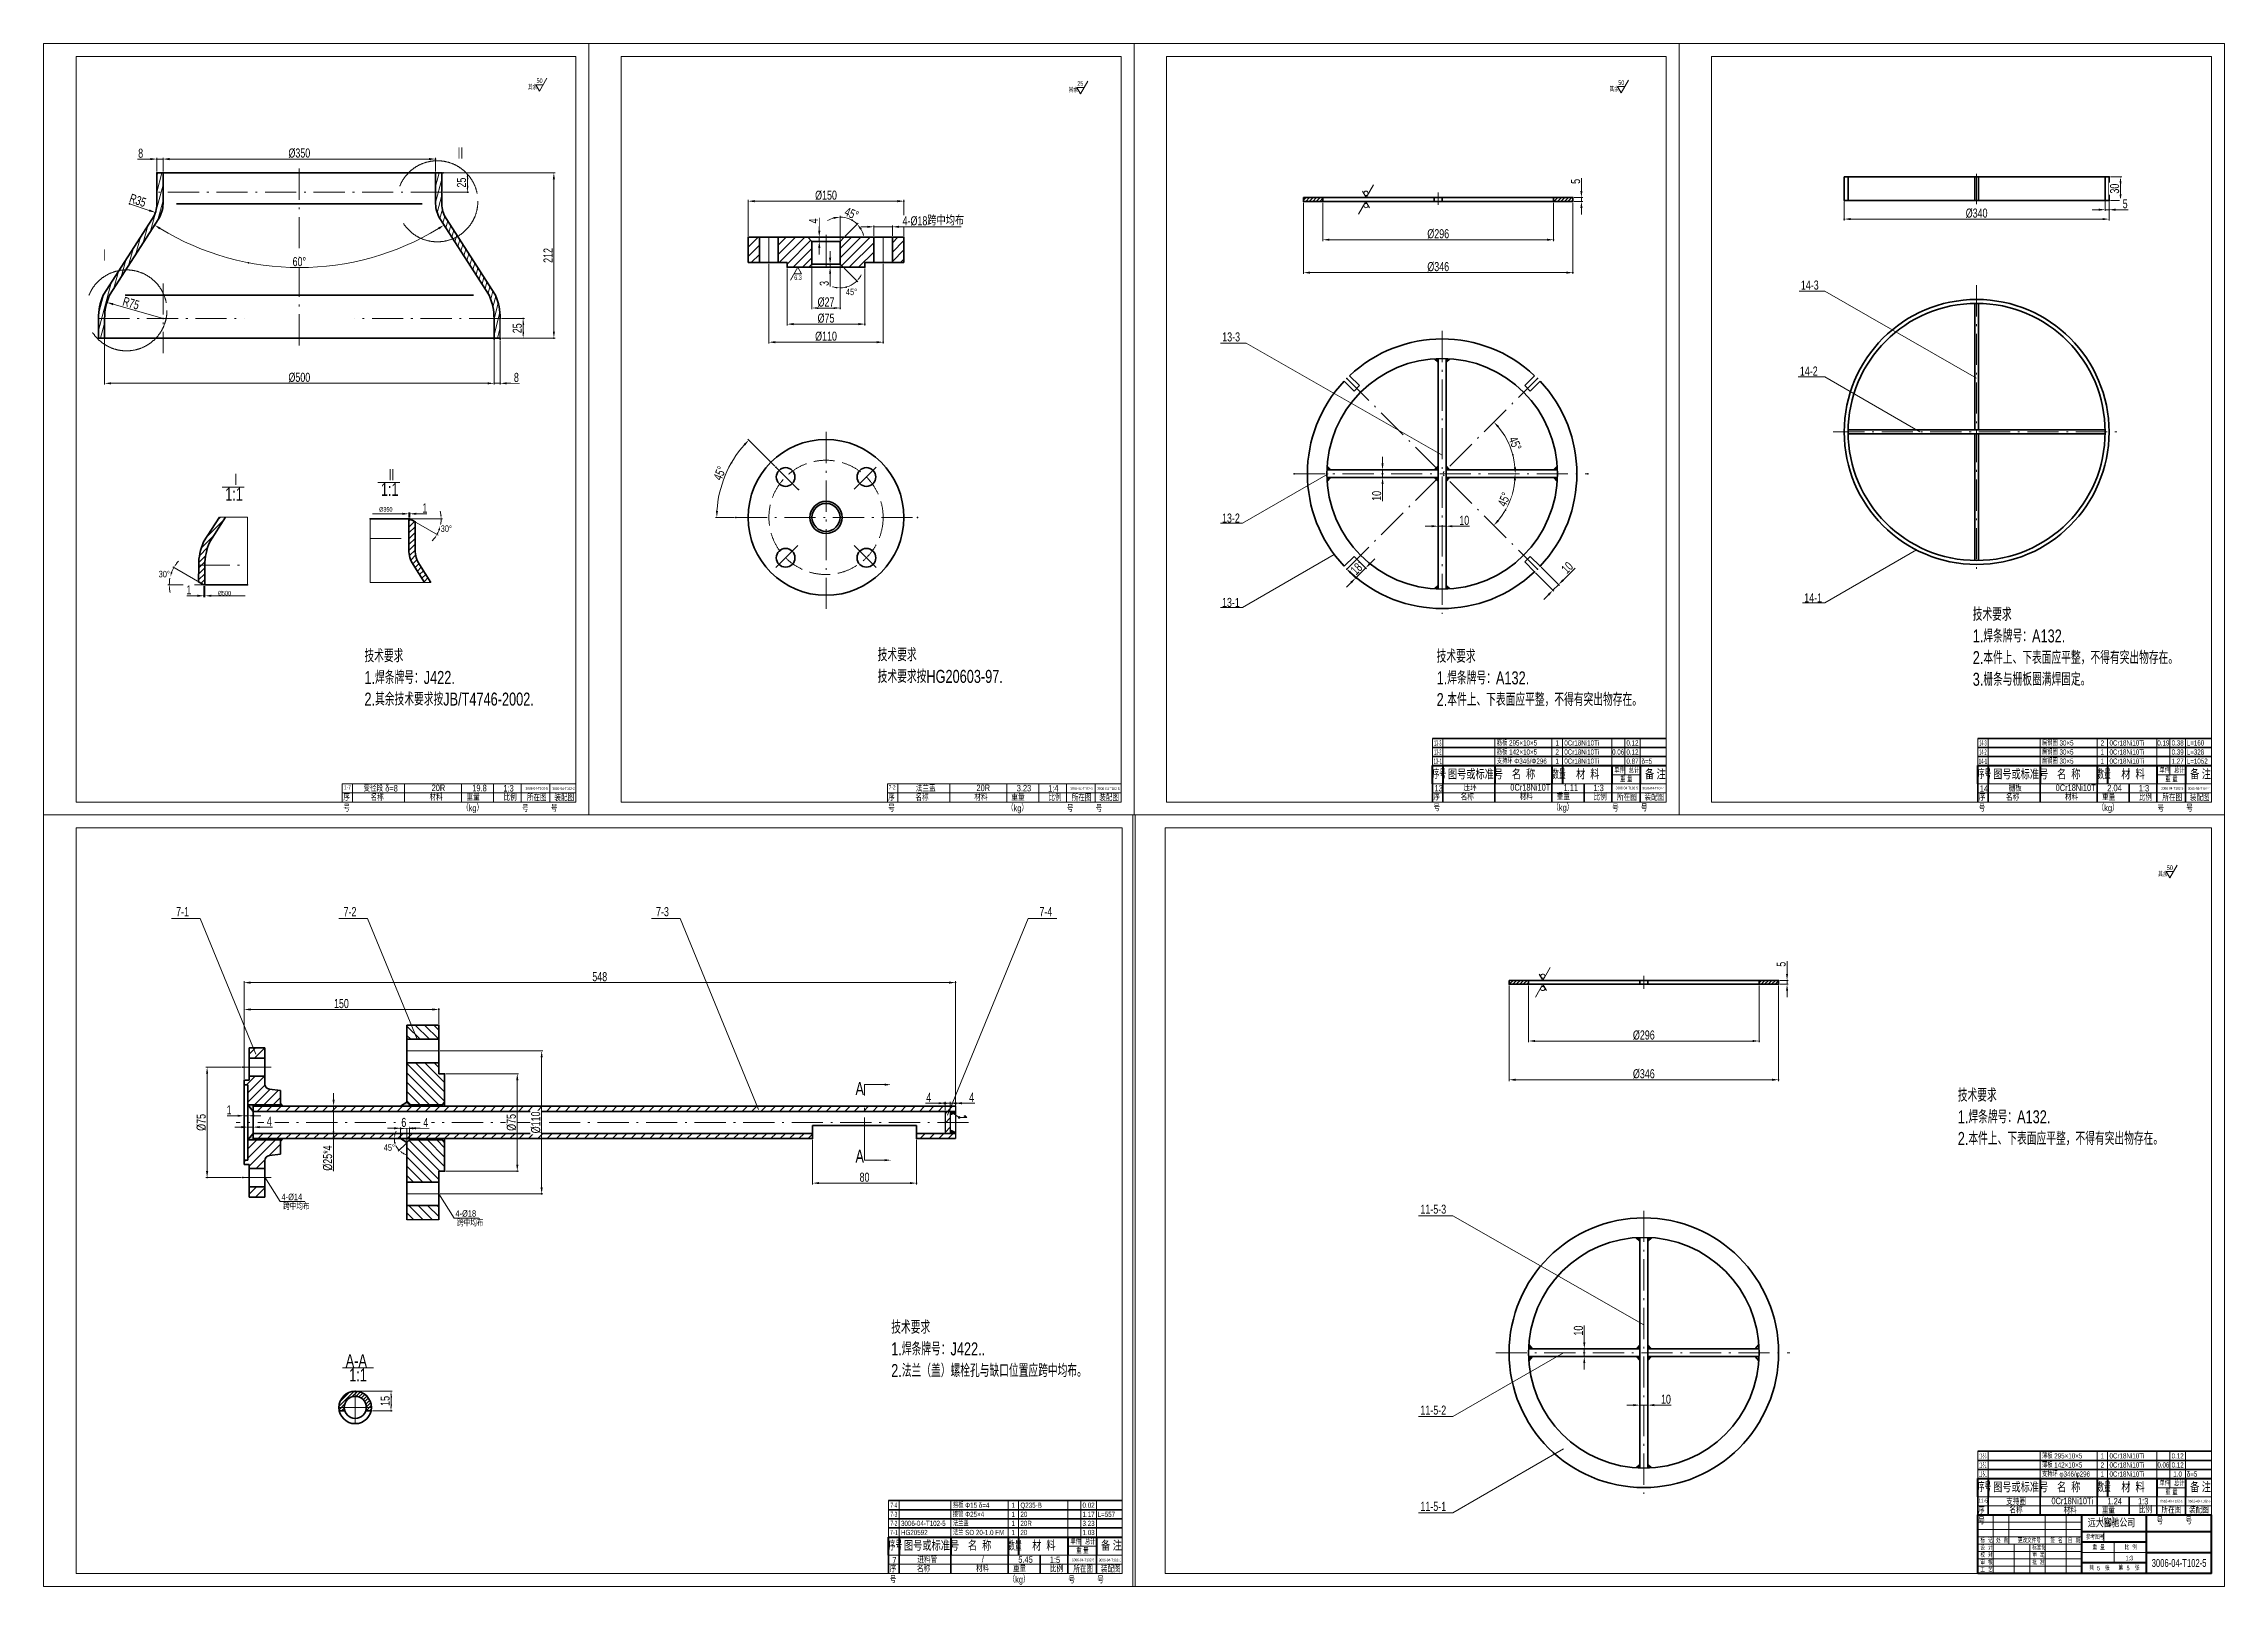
# Model space of a CAD drawing. Header units: millimetres. Extents: x -5030 to 3370, y -1416 to 4524.
import ezdxf
from ezdxf.enums import TextEntityAlignment as Align

# ---------------------------------------------------------------- set-up
doc = ezdxf.new("R2010")
doc.units = ezdxf.units.MM
doc.header["$LTSCALE"] = 10
doc.linetypes.add('ACAD_ISO02W100', pattern=[11, 8, -3])
doc.linetypes.add('ACAD_ISO10W100', pattern=[18.7, 12, -3, 0.7, -3])
for name, color, linetype, lineweight in [('中心线', 1, 'ACAD_ISO10W100', 18), ('中粗线', 4, 'Continuous', 35), ('剖面线', 5, 'Continuous', 15), ('实线层', 2, 'Continuous', 35), ('文本', 7, 'Continuous', 18), ('标注', 7, 'Continuous', 18), ('细实线', 7, 'Continuous', 18), ('虚线', 6, 'ACAD_ISO02W100', 18)]:
    doc.layers.add(name, color=color, linetype=linetype, lineweight=lineweight)
doc.styles.add('HGCAD', font='HGCAD.SHX', dxfattribs={"width": 0.75, "bigfont": 'HZTXT.SHX'})
doc.dimstyles.new('HGCAD$0', dxfattribs={"dimtxt": 7, "dimasz": 5, "dimexe": 1, "dimexo": 1, "dimgap": 1, "dimtad": 1, "dimdec": 1, "dimdsep": 46, "dimtxsty": 'HGCAD', "dimcen": 0, "dimclrd": 130, "dimclre": 130, "dimclrt": 3, "dimadec": 1, "dimazin": 0, "dimtfac": 0.714286, "dimtdec": 1, "dimtmove": 0, "dimatfit": 1, "dimfxl": 0, "dimtzin": 0, "dimlwd": -1, "dimlwe": -1, "dimarcsym": 0})
doc.dimstyles.new('HGCAD$2', dxfattribs={"dimtxt": 5, "dimasz": 3, "dimexe": 1, "dimexo": 1, "dimgap": 1, "dimtad": 2, "dimtih": 1, "dimdec": 1, "dimdsep": 46, "dimtxsty": 'HGCAD', "dimcen": 0, "dimclrd": 130, "dimclre": 130, "dimclrt": 3, "dimadec": 0, "dimazin": 0, "dimtfac": 0.714286, "dimtdec": 1, "dimtmove": 0, "dimatfit": 1, "dimfxl": 0, "dimtzin": 0, "dimlwd": -1, "dimlwe": -1, "dimarcsym": 0})
doc.dimstyles.new('HGCAD$4', dxfattribs={"dimtxt": 7, "dimasz": 5, "dimexe": 1, "dimexo": 1, "dimgap": 1, "dimtad": 1, "dimtoh": 1, "dimdec": 1, "dimdsep": 46, "dimtxsty": 'HGCAD', "dimcen": 0, "dimclrd": 130, "dimclre": 130, "dimclrt": 3, "dimadec": 1, "dimazin": 0, "dimtfac": 0.714286, "dimtdec": 1, "dimtofl": 0, "dimtmove": 0, "dimatfit": 1, "dimfxl": 0, "dimtzin": 0, "dimlwd": -1, "dimlwe": -1, "dimarcsym": 0})
pattern_1 = [(45, (-5029.994, -1416.393), (-17.96051, 17.96051), [])]
pattern_2 = [(45, (-5029.994, -1416.393), (-6.735192, 6.735192), [])]
pattern_3 = [(135, (-5029.994, -1416.393), (-17.96051, -17.96051), [])]

msp = doc.modelspace()

# ---------------------------------------------------------------- texts
at = {"ltscale": 5, "char_height": 25, "width": 40, "attachment_point": 1, "style": 'HGCAD'}
for insert in [(-3875.55, 1633.79), (-1776.88, 1633.42), (323.43, 1635.34), (2423.98, 1634.06), (2421.58, -1110.73), (-1770.78, -1336.68)]:
    msp.add_mtext('{\\C0;序号}', dxfattribs=dict(at, insert=insert))
at = {"layer": '文本', "ltscale": 5, "attachment_point": 1, "style": 'HGCAD'}
for s, insert, char_height, width in [('技术要求\\P1.焊条牌号：A132.\\P2.本件上、下表面应平整，不得有突出物存在。\\P3.栅条与栅板圈满焊固定。', (2400.7, 2351.2), 50, 768.2065), ('技术要求\\P1.焊条牌号：J422.\\P2.其余技术要求按JB/T4746-2002.', (-3794.23, 2191.6), 50, 684.889), ('技术要求\\P技术要求按HG20603-97.', (-1817.11, 2195.65), 50, 684.889), ('技术要求\\P1.焊条牌号：A132.\\P2.本件上、下表面应平整，不得有突出物存在。', (335.71, 2189.86), 50, 785.5779), ('\\pi83.095;名称', (-3853.74, 1633.58), 25, 200), ('\\pi92.505;材料', (-3636.02, 1634.78), 25, 220), ('\\pi70.712;20R', (-3606.22, 1670.79), 25, 180.3655), ('\\pi16.952;重量（kg）', (-3417.86, 1634.85), 25, 123.3504), ('\\pi36.937;比例', (-3295.34, 1633.65), 25, 106.6496), ('3006-04-T102-5', (-3173.67, 1660.92), 10, 105.8665), ('\\pi18.976;所在图号', (-3187.45, 1632.5), 25, 110), ('3006-04-T102-2', (-3070.28, 1660.26), 10, 105.8665), ('\\pi13.903;装配图号', (-3076.34, 1632.8), 25, 100), ('\\pi83.095;名称', (-1755.06, 1633.2), 25, 200), ('\\pi92.505;材料', (-1537.35, 1634.41), 25, 220), ('\\pi70.712;20R', (-1507.54, 1670.42), 25, 180.3655), ('\\pi16.952;重量（kg）', (-1319.19, 1634.48), 25, 123.3504), ('\\pi36.937;比例', (-1196.66, 1633.28), 25, 106.6496), ('3006-04-T102-5', (-1075, 1660.55), 10, 105.8665), ('\\pi18.976;所在图号', (-1088.78, 1632.13), 25, 110), ('3006-04-T102-5', (-971.6, 1659.89), 10, 105.8665), ('\\pi13.903;装配图号', (-977.66, 1632.43), 25, 100), ('\\pi83.095;名称', (345.25, 1635.13), 25, 200), ('\\pi26.721;0Cr18Ni10Ti', (592.76, 1672.34), 25, 180.3655), ('\\pi92.505;材料', (562.96, 1636.33), 25, 220), ('\\pi16.952;重量（kg）', (781.12, 1636.41), 25, 123.3504), ('\\pi36.937;比例', (903.65, 1635.2), 25, 106.6496), ('3006-04-T102-5', (1025.31, 1662.48), 10, 105.8665), ('\\pi18.976;所在图号', (1011.53, 1634.05), 25, 110), ('3006-04-T102-1', (1128.71, 1661.81), 10, 105.8665), ('\\pi13.903;装配图号', (1122.65, 1634.36), 25, 100), ('\\pi83.095;名称', (2445.8, 1633.85), 25, 200), ('\\pi26.721;0Cr18Ni10Ti', (2693.31, 1671.07), 25, 180.3655), ('\\pi92.505;材料', (2663.51, 1635.05), 25, 220), ('\\pi16.952;重量（kg）', (2881.67, 1635.13), 25, 123.3504), ('\\pi36.937;比例', (3004.2, 1633.92), 25, 106.6496), ('3006-04-T102-5', (3125.86, 1661.2), 10, 105.8665), ('\\pi18.976;所在图号', (3112.08, 1632.77), 25, 110), ('3006-04-T102-1', (3229.26, 1660.53), 10, 105.8665), ('\\pi13.903;装配图号', (3223.2, 1633.08), 25, 100), ('技术要求\\P1.焊条牌号：A132.\\P2.本件上、下表面应平整，不得有突出物存在。', (2343.06, 499.97), 50, 803.2863), ('技术要求\\P1.焊条牌号：J422..\\P2.法兰（盖）螺栓孔与缺口位置应跨中均布。', (-1765.18, -393.76), 50, 777.2678), ('11-5', (2422.66, -1078.45), 15, 39.83), ('\\pi45.511;支持圈', (2483.97, -1077.97), 25, 142.9901), ('\\pi26.721;0Cr18Ni10Ti', (2677.19, -1075.01), 25, 180.3655), ('\\pi25.763;1.24', (2893.89, -1076.06), 25, 95.5154), ('\\pi31.532;1:3', (3005.82, -1076.06), 25, 95.5154), ('0562-40-T102-5', (3123.19, -1083.22), 10, 105.8665), ('0562-40-T102-5', (3230.11, -1083.22), 10, 105.8665), ('\\pi83.095;名称', (2459.11, -1109.73), 25, 200), ('\\pi92.505;材料', (2658.16, -1111.46), 25, 220), ('\\pi16.952;重量（kg）', (2881.07, -1110.35), 25, 123.3504), ('\\pi36.937;比例', (3003.67, -1110.02), 25, 106.6496), ('\\pi18.976;所在图号', (3108.89, -1110.56), 25, 110), ('\\pi13.903;装配图号', (3220.01, -1110.25), 25, 100), ('\\pi83.095;名称', (-1748.97, -1336.89), 25, 200), ('\\pi92.505;材料', (-1531.25, -1335.68), 25, 220), ('\\pi85.135;/', (-1501.45, -1299.67), 25, 180.3655), ('\\pi16.952;重量（kg）', (-1313.09, -1335.61), 25, 123.3504), ('\\pi36.937;比例', (-1190.57, -1336.81), 25, 106.6496), ('3006-04-T102-5', (-1068.9, -1309.54), 10, 105.8665), ('\\pi18.976;所在图号', (-1082.68, -1337.96), 25, 110), ('3006-04-T102-1', (-965.51, -1310.2), 10, 105.8665), ('\\pi13.903;装配图号', (-971.57, -1337.66), 25, 100)]:
    msp.add_mtext(s, dxfattribs=dict(at, insert=insert, char_height=char_height, width=width))
at = {"layer": '标注', "color": 4, "ltscale": 5, "style": 'HGCAD', "width": 0.75}
for s, p in [('50', (-3119.7, 4380.71)), ('25', (-1036.59, 4370.24)), ('50', (1046.87, 4373.37)), ('50', (3159.92, 1350.67))]:
    msp.add_text(s, height=17.5, dxfattribs=at).set_placement(p, align=Align.MIDDLE)
at = {"layer": '标注', "color": 4, "ltscale": 5, "attachment_point": 1, "style": 'HGCAD'}
for s, insert, char_height, width in [('其余', (-3164.67, 4364.1), 17.5, 41.4036), ('其余', (-1081.56, 4353.63), 17.5, 41.4036), ('其余', (1001.9, 4356.76), 17.5, 41.4036), ('其余', (3114.95, 1334.05), 17.5, 41.4036), ('4-%%C14', (-4113.52, 95.59), 25, 127.6895), ('跨中均布', (-4106.97, 58.56), 25, 104.419), ('4-%%C18', (-3443.52, 31.94), 25, 127.6895), ('跨中均布', (-3436.97, -5.1), 25, 104.419)]:
    msp.add_mtext(s, dxfattribs=dict(at, insert=insert, char_height=char_height, width=width))
at = {"layer": '标注', "ltscale": 5, "style": 'HGCAD'}
for s, insert, char_height, width, attachment_point in [('Ⅱ', (-3443.15, 4125.61), 50, 60.98, 1), ('14-3', (1738.66, 3611.36), 35, 381.695, 1), ('13-3', (-490.13, 3411.99), 35, 381.695, 1), ('14-2', (1734.81, 3280.44), 35, 381.695, 1), ('Ⅰ', (-4308.29, 2868.95), 50, 60.98, 1), ('Ⅱ', (-3708.7, 2886.94), 50, 60.98, 1), ('1:1', (-4330.51, 2814.23), 50, 91.8236, 1), ('1:1', (-3730.93, 2832.23), 50, 91.8236, 1), ('13-2', (-491.01, 2714.38), 35, 381.695, 1), ('13-1', (-491.01, 2389.5), 35, 381.695, 1), ('14-1', (1751.69, 2407.43), 35, 381.695, 1), ('7-1', (-4519.77, 1198.9), 35, 125.3219, 1), ('7-2', (-3874.62, 1198.9), 35, 125.3219, 1), ('7-3', (-2671.09, 1198.9), 35, 125.3219, 1), ('7-4', (-1144.77, 1198.9), 35, 125.3219, 3), ('11-5-3', (273.22, 53.42), 35, 381.695, 1), ('A-A', (-3866.39, -522.47), 50, 60.98, 1), ('11-5-2', (273.22, -720.28), 35, 381.695, 1), ('11-5-1', (273.22, -1090.91), 35, 381.695, 1)]:
    msp.add_mtext(s, dxfattribs=dict(at, insert=insert, char_height=char_height, width=width, attachment_point=attachment_point))
at = {"layer": '细实线', "ltscale": 5, "attachment_point": 1, "style": 'HGCAD'}
for s, insert, char_height, width in [('\\pi3.8968;1-7', (-3876.35, 1667.59), 15, 32.0245), ('\\pi35.74;变径段 δ=8', (-3833.82, 1669.17), 25, 182.4137), ('\\pi34.965;19.8', (-3413.81, 1669.91), 25, 113.2002), ('\\pi31.721;1:3', (-3290.77, 1668.97), 25, 95.8946), ('\\pi3.0315;7-2', (-1777.67, 1667.22), 15, 32.0245), ('\\pi64.632;法兰盖', (-1735.14, 1668.8), 25, 182.4137), ('\\pi33.523;3.23', (-1315.14, 1669.54), 25, 113.2002), ('\\pi31.361;1:4', (-1192.1, 1668.6), 25, 95.8946), ('\\pi5.1949;13', (322.63, 1669.14), 25, 32.0245), ('\\pi74.302;压环', (365.17, 1670.72), 25, 182.4137), ('\\pi39.653;1.11', (785.17, 1671.46), 25, 113.2002), ('\\pi31.721;1:3', (908.21, 1670.52), 25, 95.8946), ('\\pi4.8343;14', (2423.19, 1667.86), 25, 32.0245), ('\\pi73.49;栅板', (2465.72, 1669.45), 25, 182.4137), ('\\pi33.163;2.04', (2885.72, 1670.19), 25, 113.2002), ('\\pi31.721;1:3', (3008.76, 1669.24), 25, 95.8946), ('\\pi10.964;7', (-1771.58, -1302.87), 25, 32.0245), ('\\pi64.706;进料管', (-1729.05, -1301.29), 25, 182.4137), ('\\pi33.523;5.45', (-1309.04, -1300.55), 25, 113.2002), ('\\pi31.721;1:5', (-1186, -1301.5), 25, 95.8946)]:
    msp.add_mtext(s, dxfattribs=dict(at, insert=insert, char_height=char_height, width=width))

# ---------------------------------------------------------------- blocks, each defined once
blk = doc.blocks.new('*D2')
at = {"color": 0, "ltscale": 5}
for p in [(-4786.3, 3527.2), (-4570, 3465.1)]:
    blk.add_point(p, dxfattribs=at)
at = {"layer": '标注', "color": 130, "ltscale": 5}
blk.add_line((-4570, 3465.1), (-4762.3, 3520.3), dxfattribs=at)
blk.add_solid([(-4761.1, 3524.4), (-4763.4, 3516.3), (-4786.3, 3527.2)], dxfattribs=at)
at = {"layer": '标注', "color": 3, "ltscale": 5, "insert": (-4693.3, 3524), "char_height": 35, "attachment_point": 5, "rotation": 343.9777, "style": 'HGCAD', "bg_fill": 3, "box_fill_scale": 1.1, "bg_fill_color": 256, "bg_fill_true_color": 13158600, "bg_fill_transparency": 1677}
blk.add_mtext('R75', dxfattribs=at)
blk = doc.blocks.new('*D3')
at = {"layer": '标注', "color": 130, "ltscale": 5}
blk.add_line((-4699, 3907), (-4623.2, 3881.5), dxfattribs=at)
blk.add_solid([(-4621.9, 3885.4), (-4624.5, 3877.5), (-4599.5, 3873.5)], dxfattribs=at)
at = {"layer": '标注', "color": 3, "ltscale": 5, "insert": (-4667.2, 3920), "char_height": 35, "attachment_point": 5, "rotation": 341.4071, "style": 'HGCAD', "bg_fill": 3, "box_fill_scale": 1.1, "bg_fill_color": 256, "bg_fill_true_color": 13158600, "bg_fill_transparency": 1737}
blk.add_mtext('R35', dxfattribs=at)
at = {"color": 0, "ltscale": 5}
for p in [(-4699, 3907), (-4599.5, 3873.5)]:
    blk.add_point(p, dxfattribs=at)
blk = doc.blocks.new('*D4')
at = {"color": 0, "ltscale": 5}
for p in [(-3520, 4079.3), (-4570, 4026.1), (-3520, 4026.1)]:
    blk.add_point(p, dxfattribs=at)
at = {"layer": '标注', "color": 130, "ltscale": 5}
for p, q in [((-4570, 4031.1), (-4570, 4084.3)), ((-4545, 4079.3), (-3545, 4079.3)), ((-3520, 4031.1), (-3520, 4084.3))]:
    blk.add_line(p, q, dxfattribs=at)
for points in [[(-4545, 4083.4), (-4545, 4075.1), (-4570, 4079.3)], [(-3545, 4083.4), (-3545, 4075.1), (-3520, 4079.3)]]:
    blk.add_solid(points, dxfattribs=at)
at = {"layer": '标注', "color": 3, "ltscale": 5, "insert": (-4045, 4101.8), "char_height": 35, "attachment_point": 5, "style": 'HGCAD', "bg_fill": 3, "box_fill_scale": 1.1, "bg_fill_color": 256, "bg_fill_true_color": 13158600, "bg_fill_transparency": 1752}
blk.add_mtext('%%C350', dxfattribs=at)
blk = doc.blocks.new('*D5')
at = {"color": 0, "ltscale": 5}
for p in [(-4586.7, 3850.2), (-3503.4, 3850.2), (-4240.3, 3680.1), (-4776.3, 3555.1), (-3313.8, 3555.1)]:
    blk.add_point(p, dxfattribs=at)
at = {"layer": '标注', "color": 130, "ltscale": 5}
blk.add_arc((-4045, 4693.4), 1031.9, 238.67075, 301.32925, dxfattribs=at)
for points in [[(-4583.8, 3808.4), (-4579.4, 3815.5), (-4602.8, 3825.2)], [(-3510.7, 3815.5), (-3506.3, 3808.4), (-3487.3, 3825.2)]]:
    blk.add_solid(points, dxfattribs=at)
at = {"layer": '标注', "color": 3, "ltscale": 5, "insert": (-4045, 3684), "char_height": 35, "attachment_point": 5, "style": 'HGCAD', "bg_fill": 3, "box_fill_scale": 1.1, "bg_fill_color": 256, "bg_fill_true_color": 13158600, "bg_fill_transparency": 1697}
blk.add_mtext('60%%D', dxfattribs=at)
blk = doc.blocks.new('*D6')
at = {"color": 0, "ltscale": 5}
for p in [(-4795, 3390.1), (-3295, 3390.1), (-3295, 3215.7)]:
    blk.add_point(p, dxfattribs=at)
at = {"layer": '标注', "color": 130, "ltscale": 5}
for p, q in [((-4795, 3385.1), (-4795, 3210.7)), ((-3295, 3385.1), (-3295, 3210.7)), ((-4770, 3215.7), (-3320, 3215.7))]:
    blk.add_line(p, q, dxfattribs=at)
for points in [[(-4770, 3219.8), (-4770, 3211.5), (-4795, 3215.7)], [(-3320, 3219.8), (-3320, 3211.5), (-3295, 3215.7)]]:
    blk.add_solid(points, dxfattribs=at)
at = {"layer": '标注', "color": 3, "ltscale": 5, "insert": (-4045, 3238.2), "char_height": 35, "attachment_point": 5, "style": 'HGCAD', "bg_fill": 3, "box_fill_scale": 1.1, "bg_fill_color": 256, "bg_fill_true_color": 13158600, "bg_fill_transparency": 1662}
blk.add_mtext('%%C500', dxfattribs=at)
blk = doc.blocks.new('*D7')
at = {"layer": '标注', "color": 130, "ltscale": 5}
for p, q in [((2930.7, 4010.2), (2974.8, 4010.2)), ((2969.8, 3985.2), (2969.8, 3945.2)), ((2930.7, 3920.2), (2974.8, 3920.2))]:
    blk.add_line(p, q, dxfattribs=at)
for points in [[(2965.6, 3985.2), (2974, 3985.2), (2969.8, 4010.2)], [(2965.6, 3945.2), (2974, 3945.2), (2969.8, 3920.2)]]:
    blk.add_solid(points, dxfattribs=at)
at = {"layer": '标注', "color": 3, "ltscale": 5, "insert": (2947.3, 3965.2), "char_height": 35, "attachment_point": 5, "rotation": 90, "style": 'HGCAD', "bg_fill": 3, "box_fill_scale": 1.1, "bg_fill_color": 256, "bg_fill_true_color": 13158600, "bg_fill_transparency": 1642}
blk.add_mtext('30', dxfattribs=at)
at = {"color": 0, "ltscale": 5}
for p in [(2925.7, 4010.2), (2925.7, 3920.2), (2969.8, 3920.2)]:
    blk.add_point(p, dxfattribs=at)
blk = doc.blocks.new('*D8')
at = {"color": 0, "ltscale": 5}
blk.add_point((2910.7, 3920.2), dxfattribs=at)
at = {"layer": '标注', "color": 130, "ltscale": 5}
for p, q in [((2885.7, 3884.2), (2860.7, 3884.2)), ((2910.7, 3915.2), (2910.7, 3879.2)), ((2910.7, 3884.2), (2925.7, 3884.2)), ((2925.7, 3915.2), (2925.7, 3879.2)), ((2950.7, 3884.2), (2999.8, 3884.2))]:
    blk.add_line(p, q, dxfattribs=at)
for points in [[(2885.7, 3888.3), (2885.7, 3880), (2910.7, 3884.2)], [(2950.7, 3888.3), (2950.7, 3880), (2925.7, 3884.2)]]:
    blk.add_solid(points, dxfattribs=at)
at = {"layer": '标注', "color": 3, "ltscale": 5, "insert": (2987.7, 3906.7), "char_height": 35, "attachment_point": 5, "style": 'HGCAD', "bg_fill": 3, "box_fill_scale": 1.1, "bg_fill_color": 256, "bg_fill_true_color": 13158600, "bg_fill_transparency": 1682}
blk.add_mtext('5', dxfattribs=at)
at = {"color": 0, "ltscale": 5}
for p in [(2925.7, 3920.2), (2925.7, 3884.2)]:
    blk.add_point(p, dxfattribs=at)
blk = doc.blocks.new('*D9')
at = {"color": 0, "ltscale": 5}
for p in [(1905.7, 3921.2), (2925.7, 3921.2), (1905.7, 3848)]:
    blk.add_point(p, dxfattribs=at)
at = {"layer": '标注', "color": 130, "ltscale": 5}
for p, q in [((1905.7, 3916.2), (1905.7, 3843)), ((2925.7, 3916.2), (2925.7, 3843)), ((2900.7, 3848), (1930.7, 3848))]:
    blk.add_line(p, q, dxfattribs=at)
for points in [[(1930.7, 3852.2), (1930.7, 3843.9), (1905.7, 3848)], [(2900.7, 3852.2), (2900.7, 3843.9), (2925.7, 3848)]]:
    blk.add_solid(points, dxfattribs=at)
at = {"layer": '标注', "color": 3, "ltscale": 5, "insert": (2415.7, 3870.5), "char_height": 35, "attachment_point": 5, "style": 'HGCAD', "bg_fill": 3, "box_fill_scale": 1.1, "bg_fill_color": 256, "bg_fill_true_color": 13158600, "bg_fill_transparency": 1722}
blk.add_mtext('%%C340', dxfattribs=at)
blk = doc.blocks.new('*D10')
at = {"color": 0, "ltscale": 5}
blk.add_point((860.8, 3916.2), dxfattribs=at)
at = {"layer": '标注', "color": 130, "ltscale": 5}
for p, q in [((893.4, 3956.2), (893.4, 4005.3)), ((865.8, 3931.2), (898.4, 3931.2)), ((865.8, 3916.2), (898.4, 3916.2)), ((893.4, 3916.2), (893.4, 3931.2)), ((893.4, 3891.2), (893.4, 3866.2))]:
    blk.add_line(p, q, dxfattribs=at)
for points in [[(889.3, 3956.2), (897.6, 3956.2), (893.4, 3931.2)], [(889.3, 3891.2), (897.6, 3891.2), (893.4, 3916.2)]]:
    blk.add_solid(points, dxfattribs=at)
at = {"layer": '标注', "color": 3, "ltscale": 5, "insert": (870.9, 3993.2), "char_height": 35, "attachment_point": 5, "rotation": 90, "style": 'HGCAD', "bg_fill": 3, "box_fill_scale": 1.1, "bg_fill_color": 256, "bg_fill_true_color": 13158600, "bg_fill_transparency": 1732}
blk.add_mtext('5', dxfattribs=at)
at = {"color": 0, "ltscale": 5}
for p in [(860.8, 3931.2), (893.4, 3931.2)]:
    blk.add_point(p, dxfattribs=at)
blk = doc.blocks.new('*D11')
at = {"color": 0, "ltscale": 5}
for p in [(-102.2, 3916.2), (785.8, 3916.2), (785.8, 3768.5)]:
    blk.add_point(p, dxfattribs=at)
at = {"layer": '标注', "color": 130, "ltscale": 5}
for p, q in [((-102.2, 3911.2), (-102.2, 3763.5)), ((785.8, 3911.2), (785.8, 3763.5)), ((-77.2, 3768.5), (760.8, 3768.5))]:
    blk.add_line(p, q, dxfattribs=at)
for points in [[(-77.2, 3772.7), (-77.2, 3764.4), (-102.2, 3768.5)], [(760.8, 3772.7), (760.8, 3764.4), (785.8, 3768.5)]]:
    blk.add_solid(points, dxfattribs=at)
at = {"layer": '标注', "color": 3, "ltscale": 5, "insert": (341.8, 3791), "char_height": 35, "attachment_point": 5, "style": 'HGCAD', "bg_fill": 3, "box_fill_scale": 1.1, "bg_fill_color": 256, "bg_fill_true_color": 13158600, "bg_fill_transparency": 1792}
blk.add_mtext('%%C296', dxfattribs=at)
blk = doc.blocks.new('*D12')
at = {"color": 0, "ltscale": 5}
for p in [(-177.2, 3916.2), (860.8, 3916.2), (860.8, 3641.9)]:
    blk.add_point(p, dxfattribs=at)
at = {"layer": '标注', "color": 130, "ltscale": 5}
for p, q in [((-177.2, 3911.2), (-177.2, 3636.9)), ((860.8, 3911.2), (860.8, 3636.9)), ((-152.2, 3641.9), (835.8, 3641.9))]:
    blk.add_line(p, q, dxfattribs=at)
for points in [[(-152.2, 3646), (-152.2, 3637.7), (-177.2, 3641.9)], [(835.8, 3646), (835.8, 3637.7), (860.8, 3641.9)]]:
    blk.add_solid(points, dxfattribs=at)
at = {"layer": '标注', "color": 3, "ltscale": 5, "insert": (341.8, 3664.4), "char_height": 35, "attachment_point": 5, "style": 'HGCAD', "bg_fill": 3, "box_fill_scale": 1.1, "bg_fill_color": 256, "bg_fill_true_color": 13158600, "bg_fill_transparency": 1807}
blk.add_mtext('%%C346', dxfattribs=at)
blk = doc.blocks.new('*D13')
at = {"color": 0, "ltscale": 5}
for p in [(127.3, 2882.5), (127.3, 2852.5), (127.3, 2852.5)]:
    blk.add_point(p, dxfattribs=at)
at = {"layer": '标注', "color": 130, "ltscale": 5}
for p, q in [((127.3, 2907.5), (127.3, 2932.5)), ((127.3, 2882.5), (127.3, 2852.5)), ((127.3, 2827.5), (127.3, 2762.2))]:
    blk.add_line(p, q, dxfattribs=at)
for points in [[(123.2, 2907.5), (131.5, 2907.5), (127.3, 2882.5)], [(123.2, 2827.5), (131.5, 2827.5), (127.3, 2852.5)]]:
    blk.add_solid(points, dxfattribs=at)
at = {"layer": '标注', "color": 3, "ltscale": 5, "insert": (104.8, 2782.3), "char_height": 35, "attachment_point": 5, "rotation": 90, "style": 'HGCAD', "bg_fill": 3, "box_fill_scale": 1.1, "bg_fill_color": 256, "bg_fill_true_color": 13158600, "bg_fill_transparency": 1822}
blk.add_mtext('10', dxfattribs=at)
blk = doc.blocks.new('*D14')
at = {"color": 0, "ltscale": 5}
for p in [(341.8, 2658.8), (371.8, 2665.5), (371.8, 2658.8)]:
    blk.add_point(p, dxfattribs=at)
at = {"layer": '标注', "color": 130, "ltscale": 5}
for p, q in [((316.8, 2665.5), (291.8, 2665.5)), ((341.8, 2663.8), (341.8, 2670.5)), ((341.8, 2665.5), (371.8, 2665.5)), ((371.8, 2663.8), (371.8, 2670.5)), ((396.8, 2665.5), (462.1, 2665.5))]:
    blk.add_line(p, q, dxfattribs=at)
for points in [[(316.8, 2669.7), (316.8, 2661.4), (341.8, 2665.5)], [(396.8, 2669.7), (396.8, 2661.4), (371.8, 2665.5)]]:
    blk.add_solid(points, dxfattribs=at)
at = {"layer": '标注', "color": 3, "ltscale": 5, "insert": (442, 2688), "char_height": 35, "attachment_point": 5, "style": 'HGCAD', "bg_fill": 3, "box_fill_scale": 1.1, "bg_fill_color": 256, "bg_fill_true_color": 13158600, "bg_fill_transparency": 1832}
blk.add_mtext('10', dxfattribs=at)
blk = doc.blocks.new('*D15')
at = {"color": 0, "ltscale": 5}
for p in [(723.8, 3234.5), (-213.5, 2867.5), (918.7, 2867.5), (-10.2, 2500.5)]:
    blk.add_point(p, dxfattribs=at)
at = {"layer": '标注', "color": 130, "ltscale": 5}
blk.add_arc((356.8, 2867.5), 281.8, 5.08501, 39.91499, dxfattribs=at)
for points in [[(569.9, 3045.5), (576, 3051.1), (556.1, 3066.7)], [(641.7, 2892.6), (633.3, 2892.3), (638.6, 2867.5)]]:
    blk.add_solid(points, dxfattribs=at)
at = {"layer": '标注', "color": 3, "ltscale": 5, "insert": (638, 2983.9), "char_height": 35, "attachment_point": 5, "rotation": 292.5, "style": 'HGCAD', "bg_fill": 3, "box_fill_scale": 1.1, "bg_fill_color": 256, "bg_fill_true_color": 13158600, "bg_fill_transparency": 1892}
blk.add_mtext('45%%D', dxfattribs=at)
at = {"color": 0, "ltscale": 5}
blk.add_point((629, 2940.4), dxfattribs=at)
blk = doc.blocks.new('*D16')
at = {"color": 0, "ltscale": 5}
for p in [(-10.2, 3234.5), (-213.5, 2867.5), (918.7, 2867.5), (723.8, 2500.5)]:
    blk.add_point(p, dxfattribs=at)
at = {"layer": '标注', "color": 130, "ltscale": 5}
blk.add_arc((356.8, 2867.5), 281.3, 320.09412, 354.90588, dxfattribs=at)
for points in [[(632.8, 2842.7), (641.2, 2842.3), (638.1, 2867.5)], [(575.7, 2684.2), (569.5, 2689.8), (555.7, 2668.6)]]:
    blk.add_solid(points, dxfattribs=at)
at = {"layer": '标注', "color": 3, "ltscale": 5, "insert": (595.9, 2768.4), "char_height": 35, "attachment_point": 5, "rotation": 67.5, "style": 'HGCAD', "bg_fill": 3, "box_fill_scale": 1.1, "bg_fill_color": 256, "bg_fill_true_color": 13158600, "bg_fill_transparency": 1907}
blk.add_mtext('45%%D', dxfattribs=at)
at = {"color": 0, "ltscale": 5}
blk.add_point((600.4, 2726.8), dxfattribs=at)
blk = doc.blocks.new('*D17')
at = {"color": 0, "ltscale": 5}
for p in [(713.2, 2489.9), (734.4, 2511.1)]:
    blk.add_point(p, dxfattribs=at)
at = {"layer": '标注', "color": 130, "ltscale": 5}
for p, q in [((716.8, 2486.3), (787.5, 2415.6)), ((738, 2507.6), (808.7, 2436.8)), ((783.9, 2419.2), (805.1, 2440.4)), ((822.8, 2458.1), (869, 2504.2)), ((766.2, 2401.5), (748.6, 2383.8))]:
    blk.add_line(p, q, dxfattribs=at)
for points in [[(819.9, 2461), (825.8, 2455.1), (805.1, 2440.4)], [(763.3, 2404.4), (769.2, 2398.5), (783.9, 2419.2)]]:
    blk.add_solid(points, dxfattribs=at)
at = {"layer": '标注', "color": 3, "ltscale": 5, "insert": (838.8, 2505.9), "char_height": 35, "attachment_point": 5, "rotation": 45, "style": 'HGCAD', "bg_fill": 3, "box_fill_scale": 1.1, "bg_fill_color": 256, "bg_fill_true_color": 13158600, "bg_fill_transparency": 1842}
blk.add_mtext('10', dxfattribs=at)
at = {"color": 0, "ltscale": 5}
blk.add_point((805.1, 2440.4), dxfattribs=at)
blk = doc.blocks.new('*D18')
at = {"color": 0, "ltscale": 5}
for p in [(-1716.3, 3917), (-2316.3, 3778.3), (-1716.3, 3778.3)]:
    blk.add_point(p, dxfattribs=at)
at = {"layer": '标注', "color": 130, "ltscale": 5}
for p, q in [((-2316.3, 3783.3), (-2316.3, 3922)), ((-2291.3, 3917), (-1741.3, 3917)), ((-1716.3, 3783.3), (-1716.3, 3922))]:
    blk.add_line(p, q, dxfattribs=at)
for points in [[(-2291.3, 3921.2), (-2291.3, 3912.8), (-2316.3, 3917)], [(-1741.3, 3921.2), (-1741.3, 3912.8), (-1716.3, 3917)]]:
    blk.add_solid(points, dxfattribs=at)
at = {"layer": '标注', "color": 3, "ltscale": 5, "insert": (-2016.3, 3939.5), "char_height": 35, "attachment_point": 5, "style": 'HGCAD', "bg_fill": 3, "box_fill_scale": 1.1, "bg_fill_color": 256, "bg_fill_true_color": 13158600, "bg_fill_transparency": 1837}
blk.add_mtext('%%C150', dxfattribs=at)
blk = doc.blocks.new('*D19')
at = {"color": 0, "ltscale": 5}
for p in [(-2166.3, 3662.3), (-1866.3, 3662.3), (-1866.3, 3443.6)]:
    blk.add_point(p, dxfattribs=at)
at = {"layer": '标注', "color": 130, "ltscale": 5}
for p, q in [((-2166.3, 3657.3), (-2166.3, 3438.6)), ((-1866.3, 3657.3), (-1866.3, 3438.6)), ((-2141.3, 3443.6), (-1891.3, 3443.6))]:
    blk.add_line(p, q, dxfattribs=at)
for points in [[(-2141.3, 3447.8), (-2141.3, 3439.4), (-2166.3, 3443.6)], [(-1891.3, 3447.8), (-1891.3, 3439.4), (-1866.3, 3443.6)]]:
    blk.add_solid(points, dxfattribs=at)
at = {"layer": '标注', "color": 3, "ltscale": 5, "insert": (-2016.3, 3466.1), "char_height": 35, "attachment_point": 5, "style": 'HGCAD', "bg_fill": 3, "box_fill_scale": 1.1, "bg_fill_color": 256, "bg_fill_true_color": 13158600, "bg_fill_transparency": 1867}
blk.add_mtext('%%C75', dxfattribs=at)
blk = doc.blocks.new('*D20')
at = {"color": 0, "ltscale": 5}
for p in [(-2236.3, 3680.3), (-1796.3, 3680.3), (-1796.3, 3374.1)]:
    blk.add_point(p, dxfattribs=at)
at = {"layer": '标注', "color": 130, "ltscale": 5}
for p, q in [((-2236.3, 3675.3), (-2236.3, 3369.1)), ((-1796.3, 3675.3), (-1796.3, 3369.1)), ((-2211.3, 3374.1), (-1821.3, 3374.1))]:
    blk.add_line(p, q, dxfattribs=at)
for points in [[(-2211.3, 3378.3), (-2211.3, 3369.9), (-2236.3, 3374.1)], [(-1821.3, 3378.3), (-1821.3, 3369.9), (-1796.3, 3374.1)]]:
    blk.add_solid(points, dxfattribs=at)
at = {"layer": '标注', "color": 3, "ltscale": 5, "insert": (-2016.3, 3396.6), "char_height": 35, "attachment_point": 5, "style": 'HGCAD', "bg_fill": 3, "box_fill_scale": 1.1, "bg_fill_color": 256, "bg_fill_true_color": 13158600, "bg_fill_transparency": 1877}
blk.add_mtext('%%C110', dxfattribs=at)
blk = doc.blocks.new('*D21')
at = {"color": 0, "ltscale": 5}
for p in [(-2070.3, 3674.3), (-1962.3, 3674.3)]:
    blk.add_point(p, dxfattribs=at)
at = {"layer": '标注', "color": 130, "ltscale": 5}
for p, q in [((-2070.3, 3669.3), (-2070.3, 3500.7)), ((-1962.3, 3669.3), (-1962.3, 3500.7)), ((-2045.3, 3505.7), (-1987.3, 3505.7))]:
    blk.add_line(p, q, dxfattribs=at)
for points in [[(-2045.3, 3509.8), (-2045.3, 3501.5), (-2070.3, 3505.7)], [(-1987.3, 3509.8), (-1987.3, 3501.5), (-1962.3, 3505.7)]]:
    blk.add_solid(points, dxfattribs=at)
at = {"layer": '标注', "color": 3, "ltscale": 5, "insert": (-2016.3, 3528.2), "char_height": 35, "attachment_point": 5, "style": 'HGCAD', "bg_fill": 3, "box_fill_scale": 1.1, "bg_fill_color": 256, "bg_fill_true_color": 13158600, "bg_fill_transparency": 1872}
blk.add_mtext('%%C27', dxfattribs=at)
at = {"color": 0, "ltscale": 5}
blk.add_point((-1962.3, 3505.7), dxfattribs=at)
blk = doc.blocks.new('*D22')
at = {"color": 0, "ltscale": 5}
for p in [(-1962.3, 3762.3), (-1962.3, 3762.3), (-1946.3, 3778.3), (-1962.3, 3674.3)]:
    blk.add_point(p, dxfattribs=at)
at = {"layer": '标注', "color": 130, "ltscale": 5}
for p, q in [((-1962.3, 3767.3), (-1962.3, 3860.9)), ((-1942.8, 3781.9), (-1892.6, 3832))]:
    blk.add_line(p, q, dxfattribs=at)
for start, end in [(105.36132, 120.72264), (45, 90), (14.27736, 29.63868)]:
    blk.add_arc((-1962.3, 3762.3), 93.5, start, end, dxfattribs=at)
for points in [[(-1987.6, 3856.6), (-1986.5, 3848.4), (-1962.3, 3855.9)], [(-1884.3, 3806.1), (-1877.7, 3811.1), (-1896.2, 3828.5)]]:
    blk.add_solid(points, dxfattribs=at)
at = {"layer": '标注', "color": 3, "ltscale": 5, "insert": (-1917.9, 3869.5), "char_height": 35, "attachment_point": 5, "rotation": 337.5, "style": 'HGCAD', "bg_fill": 3, "box_fill_scale": 1.1, "bg_fill_color": 256, "bg_fill_true_color": 13158600, "bg_fill_transparency": 1982}
blk.add_mtext('45%%D', dxfattribs=at)
at = {"color": 0, "ltscale": 5}
blk.add_point((-1915.5, 3843.3), dxfattribs=at)
blk = doc.blocks.new('*D23')
at = {"color": 0, "ltscale": 5}
for p in [(-2209.3, 2893), (-2122.8, 2806.3), (-2363.6, 2699.5), (-1663.3, 2699.5)]:
    blk.add_point(p, dxfattribs=at)
at = {"layer": '标注', "color": 130, "ltscale": 5}
for p, q in [((-2212.9, 2896.5), (-2317, 3000.9)), ((-2368.6, 2699.5), (-2442, 2699.5))]:
    blk.add_line(p, q, dxfattribs=at)
blk.add_arc((-2016.3, 2699.5), 420.7, 138.33933, 176.59483, dxfattribs=at)
for points in [[(-2333.7, 2982), (-2327.6, 2976.3), (-2313.5, 2997.3)], [(-2432.1, 2724.4), (-2440.4, 2724.6), (-2437, 2699.5)]]:
    blk.add_solid(points, dxfattribs=at)
at = {"layer": '标注', "color": 3, "ltscale": 5, "insert": (-2425.7, 2869.4), "char_height": 35, "attachment_point": 5, "rotation": 67.46708, "style": 'HGCAD', "bg_fill": 3, "box_fill_scale": 1.1, "bg_fill_color": 256, "bg_fill_true_color": 13158600, "bg_fill_transparency": 1997}
blk.add_mtext('45%%D', dxfattribs=at)
at = {"color": 0, "ltscale": 5}
blk.add_point((-2380.5, 2910.1), dxfattribs=at)
blk = doc.blocks.new('HGCAD#HGTFTK~A2Z~HGCAD图框')
at = {"layer": '细实线', "color": 7}
blk.add_lwpolyline([(10, -10), (-410, -10), (-410, 584), (10, 584)], close=True, dxfattribs=at)
at = {"layer": '细实线', "color": 2}
blk.add_lwpolyline([(0, 0), (-385, 0), (-385, 574), (0, 574)], close=True, dxfattribs=at)
blk = doc.blocks.new('*D25')
at = {"layer": '标注', "color": 130, "ltscale": 5}
for p, q in [((31.6, 2535.1), (65.6, 2501.1)), ((79.8, 2522.3), (97.4, 2540)), ((6.2, 2448.8), (-11.5, 2431.1)), ((-6.6, 2496.9), (27.4, 2462.9)), ((62.1, 2504.6), (23.9, 2466.4))]:
    blk.add_line(p, q, dxfattribs=at)
for points in [[(76.8, 2525.2), (82.7, 2519.3), (62.1, 2504.6)], [(3.3, 2451.7), (9.2, 2445.8), (23.9, 2466.4)]]:
    blk.add_solid(points, dxfattribs=at)
at = {"layer": '标注', "color": 3, "ltscale": 5, "insert": (27.1, 2501.4), "char_height": 35, "attachment_point": 5, "rotation": 45, "style": 'HGCAD', "bg_fill": 3, "box_fill_scale": 1.1, "bg_fill_color": 256, "bg_fill_true_color": 13158600, "bg_fill_transparency": 1882}
blk.add_mtext('18', dxfattribs=at)
at = {"color": 0, "ltscale": 5}
for p in [(28, 2538.7), (-10.2, 2500.5), (23.9, 2466.4)]:
    blk.add_point(p, dxfattribs=at)
blk = doc.blocks.new('HGCAD#HGTFMXT~HGCAD明细表标题')
at = {"color": 4, "linetype": 'Continuous', "lineweight": 60}
for p, q in [((-180, 0), (-180, 14)), ((-180, 14), (0, 14)), ((-172, 14), (-172, 0)), ((-132, 14), (-132, 0)), ((-88, 14), (-88, 0)), ((-80, 14), (-80, 0)), ((-42, 14), (-42, 0)), ((-20, 14), (-20, 0))]:
    blk.add_line(p, q, dxfattribs=at)
for p, q in [((-20, 7), (-42, 7)), ((-32, 14), (-32, 7)), ((-32, 7), (-32, 14))]:
    blk.add_line(p, q)
at = {"style": 'HGCAD'}
for s, height, width, p in [('序号', 7, 0.55, (-180, 3.7)), ('图号或标准号', 7, 0.75, (-168.2, 3.5)), ('名  称', 7, 0.75, (-118.9, 3.5)), ('数量', 7, 0.55, (-87.9, 3.5)), ('材  料', 7, 0.75, (-69.4, 3.5)), ('单件', 4, 0.75, (-40, 8.5)), ('重 量', 4, 0.75, (-35.5, 1.4)), ('总计', 4, 0.75, (-28.8, 8.3)), ('备 注', 7, 0.75, (-16.4, 3.5))]:
    blk.add_text(s, height=height, dxfattribs=dict(at, width=width)).set_placement(p)
blk = doc.blocks.new('HGCAD#HGTFMXB~HGCAD明细表')
at = {"color": 4}
for p, q in [((-180, 0), (-180, 7)), ((-172, 0), (-172, 7)), ((-132, 0), (-132, 7)), ((-88, 0), (-88, 7)), ((-80, 0), (-80, 7)), ((-42, 0), (-42, 7)), ((-32, 0), (-32, 7)), ((-20, 0), (-20, 7))]:
    blk.add_line(p, q, dxfattribs=at)
at = {"color": 7, "linetype": 'Continuous', "lineweight": 35}
blk.add_line((-180, 7), (0, 7), dxfattribs=at)
at = {"color": 7, "linetype": 'Continuous', "lineweight": 35, "style": 'HGCAD', "width": 0.75, "flags": 8}
for tag, p in [('NO', (-176, 3.5)), ('NUM', (-84, 3.5)), ('ONE', (-37, 3.5)), ('ALL', (-26, 3.5))]:
    blk.add_attdef(tag, text='', height=4, dxfattribs=at).set_placement(p, align=Align.MIDDLE)
for tag, p in [('PARTNO', (-170.5, 3.5)), ('PARTNAME', (-130.5, 3.5)), ('MATERIAL', (-78.5, 3.5)), ('NOTICE', (-19, 3.5))]:
    blk.add_attdef(tag, text='', height=4, dxfattribs=at).set_placement(p, align=Align.MIDDLE_LEFT)
blk = doc.blocks.new('*D28')
at = {"color": 0, "ltscale": 5}
blk.add_point((1652.8, 901.8), dxfattribs=at)
at = {"layer": '标注', "color": 130, "ltscale": 5}
for p, q in [((1685.4, 941.8), (1685.4, 991)), ((1657.8, 916.8), (1690.4, 916.8)), ((1657.8, 901.8), (1690.4, 901.8)), ((1685.4, 901.8), (1685.4, 916.8)), ((1685.4, 876.8), (1685.4, 851.8))]:
    blk.add_line(p, q, dxfattribs=at)
for points in [[(1681.3, 941.8), (1689.6, 941.8), (1685.4, 916.8)], [(1681.3, 876.8), (1689.6, 876.8), (1685.4, 901.8)]]:
    blk.add_solid(points, dxfattribs=at)
at = {"layer": '标注', "color": 3, "ltscale": 5, "insert": (1662.9, 978.9), "char_height": 35, "attachment_point": 5, "rotation": 90, "style": 'HGCAD', "bg_fill": 3, "box_fill_scale": 1.1, "bg_fill_color": 256, "bg_fill_true_color": 13158600, "bg_fill_transparency": 1952}
blk.add_mtext('5', dxfattribs=at)
at = {"color": 0, "ltscale": 5}
for p in [(1652.8, 916.8), (1685.4, 916.8)]:
    blk.add_point(p, dxfattribs=at)
blk = doc.blocks.new('*D29')
at = {"color": 0, "ltscale": 5}
for p in [(689.8, 901.8), (1577.8, 901.8), (1577.8, 683.4)]:
    blk.add_point(p, dxfattribs=at)
at = {"layer": '标注', "color": 130, "ltscale": 5}
for p, q in [((689.8, 896.8), (689.8, 678.4)), ((1577.8, 896.8), (1577.8, 678.4)), ((714.8, 683.4), (1552.8, 683.4))]:
    blk.add_line(p, q, dxfattribs=at)
for points in [[(714.8, 687.6), (714.8, 679.3), (689.8, 683.4)], [(1552.8, 687.6), (1552.8, 679.3), (1577.8, 683.4)]]:
    blk.add_solid(points, dxfattribs=at)
at = {"layer": '标注', "color": 3, "ltscale": 5, "insert": (1133.8, 705.9), "char_height": 35, "attachment_point": 5, "style": 'HGCAD', "bg_fill": 3, "box_fill_scale": 1.1, "bg_fill_color": 256, "bg_fill_true_color": 13158600, "bg_fill_transparency": 1942}
blk.add_mtext('%%C296', dxfattribs=at)
blk = doc.blocks.new('*D30')
at = {"color": 0, "ltscale": 5}
for p in [(614.8, 901.8), (1652.8, 901.8), (1652.8, 534.2)]:
    blk.add_point(p, dxfattribs=at)
at = {"layer": '标注', "color": 130, "ltscale": 5}
for p, q in [((614.8, 896.8), (614.8, 529.2)), ((1652.8, 896.8), (1652.8, 529.2)), ((639.8, 534.2), (1627.8, 534.2))]:
    blk.add_line(p, q, dxfattribs=at)
for points in [[(639.8, 538.3), (639.8, 530), (614.8, 534.2)], [(1627.8, 538.3), (1627.8, 530), (1652.8, 534.2)]]:
    blk.add_solid(points, dxfattribs=at)
at = {"layer": '标注', "color": 3, "ltscale": 5, "insert": (1133.8, 556.7), "char_height": 35, "attachment_point": 5, "style": 'HGCAD', "bg_fill": 3, "box_fill_scale": 1.1, "bg_fill_color": 256, "bg_fill_true_color": 13158600, "bg_fill_transparency": 1962}
blk.add_mtext('%%C346', dxfattribs=at)
blk = doc.blocks.new('*D31')
at = {"color": 0, "ltscale": 5}
for p in [(1118.8, -725.3), (1148.8, -718.6), (1148.8, -725.3)]:
    blk.add_point(p, dxfattribs=at)
at = {"layer": '标注', "color": 130, "ltscale": 5}
for p, q in [((1093.8, -718.6), (1068.8, -718.6)), ((1118.8, -720.3), (1118.8, -713.6)), ((1118.8, -718.6), (1148.8, -718.6)), ((1148.8, -720.3), (1148.8, -713.6)), ((1173.8, -718.6), (1239.1, -718.6))]:
    blk.add_line(p, q, dxfattribs=at)
for points in [[(1093.8, -714.4), (1093.8, -722.8), (1118.8, -718.6)], [(1173.8, -714.4), (1173.8, -722.8), (1148.8, -718.6)]]:
    blk.add_solid(points, dxfattribs=at)
at = {"layer": '标注', "color": 3, "ltscale": 5, "insert": (1219, -696.1), "char_height": 35, "attachment_point": 5, "style": 'HGCAD', "bg_fill": 3, "box_fill_scale": 1.1, "bg_fill_color": 256, "bg_fill_true_color": 13158600, "bg_fill_transparency": 2007}
blk.add_mtext('10', dxfattribs=at)
blk = doc.blocks.new('*D32')
at = {"color": 0, "ltscale": 5}
for p in [(904.4, -501.8), (904.4, -501.8), (904.4, -531.8)]:
    blk.add_point(p, dxfattribs=at)
at = {"layer": '标注', "color": 130, "ltscale": 5}
for p, q in [((904.4, -476.8), (904.4, -411.5)), ((904.4, -531.8), (904.4, -501.8)), ((904.4, -556.8), (904.4, -581.8))]:
    blk.add_line(p, q, dxfattribs=at)
for points in [[(900.3, -476.8), (908.6, -476.8), (904.4, -501.8)], [(900.3, -556.8), (908.6, -556.8), (904.4, -531.8)]]:
    blk.add_solid(points, dxfattribs=at)
at = {"layer": '标注', "color": 3, "ltscale": 5, "insert": (881.9, -431.6), "char_height": 35, "attachment_point": 5, "rotation": 90, "style": 'HGCAD', "bg_fill": 3, "box_fill_scale": 1.1, "bg_fill_color": 256, "bg_fill_true_color": 13158600, "bg_fill_transparency": 2017}
blk.add_mtext('10', dxfattribs=at)
blk = doc.blocks.new('HGCAD#HGTFTK~A1H~HGCAD图框')
at = {"layer": '细实线', "color": 7}
blk.add_lwpolyline([(10, -10), (-831, -10), (-831, 584), (10, 584)], close=True, dxfattribs=at)
at = {"layer": '细实线', "color": 2}
blk.add_lwpolyline([(0, 0), (-806, 0), (-806, 574), (0, 574)], close=True, dxfattribs=at)
blk = doc.blocks.new('HGCAD#HGTFBTL~HGCAD标题栏')
at = {"color": 4, "linetype": 'Continuous', "lineweight": 70}
for p, q in [((-180, 0), (-180, 45)), ((-180, 45), (0, 45)), ((-100, 45), (-100, 0)), ((-50, 0), (-50, 45)), ((0, 32.1), (-100, 32.1)), ((-50, 24.1), (-100, 24.1)), ((0, 0), (-180, 0)), ((-50, 8), (-100, 8)), ((-50, 16.1), (0, 16.1))]:
    blk.add_line(p, q, dxfattribs=at)
at = {"color": 7, "linetype": 'Continuous', "lineweight": 18}
for p, q in [((-180, 39.4), (-100, 39.4)), ((-100, 33.8), (-180, 33.8)), ((-168, 45), (-168, 0)), ((-156, 22.5), (-156, 45)), ((-128, 0), (-128, 45)), ((-112, 45), (-112, 0)), ((-180, 28.1), (-100, 28.1)), ((-100, 22.5), (-180, 22.5)), ((-180, 16.9), (-100, 16.9)), ((-152, 0), (-152, 22.5)), ((-140, 22.5), (-140, 0)), ((-82.8, 32.1), (-82.8, 24.1)), ((-75, 24.1), (-75, 8)), ((-100, 11.2), (-180, 11.2)), ((-180, 5.6), (-100, 5.6)), ((-100, 16.1), (-50, 16.1))]:
    blk.add_line(p, q, dxfattribs=at)
at = {"color": 4, "linetype": 'Continuous', "lineweight": 60}
blk.add_line((0, 0), (0, 45), dxfattribs=at)
at = {"color": 7, "linetype": 'Continuous', "lineweight": 18, "style": 'HGCAD', "width": 0.75}
for s, p in [('标  记', (-178, 23.5)), ('设  计', (-178, 18)), ('处  数', (-165.9, 23.5)), ('更改文件号', (-149.1, 23.5)), ('标准化', (-138.1, 18)), ('签  名', (-124, 23.5)), ('日  期', (-110.5, 23.5)), ('参考图号', (-96.7, 26.2)), ('重  量', (-91.6, 18.3)), ('比  例', (-66.9, 18.3)), ('校  对', (-178, 12.4)), ('审  核', (-178, 6.7)), ('工  艺', (-178, 1.1)), ('批  准', (-138, 6.7)), ('审  定', (-138, 12.4)), ('共', (-94, 2.4)), ('张', (-82, 2.3)), ('第', (-71.6, 2.5)), ('张', (-59, 2.4))]:
    blk.add_text(s, height=3.5, dxfattribs=at).set_placement(p)
at = {"color": 7, "linetype": 'Continuous', "lineweight": 18, "style": 'HGCAD', "width": 0.75, "flags": 8}
for tag, height, p in [('MATERIAL', 6, (-77, 38.6)), ('DRAW_NAME', 7, (-25, 23.9)), ('WEIGHT', 3.5, (-88.1, 12.1)), ('SUM', 3.5, (-86.9, 4)), ('SCALE', 3.5, (-63.2, 11.8)), ('PAGE', 3.5, (-64.2, 4.1)), ('DRAW_NO', 6, (-24.9, 8))]:
    blk.add_attdef(tag, text='', height=height, dxfattribs=at).set_placement(p, align=Align.MIDDLE_CENTER)
blk = doc.blocks.new('*D35')
at = {"color": 0, "ltscale": 5}
for p in [(-3507.9, 804.9), (-3507.9, 745), (-4257.9, 532.5)]:
    blk.add_point(p, dxfattribs=at)
at = {"layer": '标注', "color": 130, "ltscale": 5}
for p, q in [((-4257.9, 537.5), (-4257.9, 809.9)), ((-4232.9, 804.9), (-3532.9, 804.9)), ((-3507.9, 750), (-3507.9, 809.9))]:
    blk.add_line(p, q, dxfattribs=at)
for points in [[(-4232.9, 809), (-4232.9, 800.7), (-4257.9, 804.9)], [(-3532.9, 809), (-3532.9, 800.7), (-3507.9, 804.9)]]:
    blk.add_solid(points, dxfattribs=at)
at = {"layer": '标注', "color": 3, "ltscale": 5, "insert": (-3882.9, 827.4), "char_height": 35, "attachment_point": 5, "style": 'HGCAD', "bg_fill": 3, "box_fill_scale": 1.1, "bg_fill_color": 256, "bg_fill_true_color": 13158600, "bg_fill_transparency": 2027}
blk.add_mtext('150', dxfattribs=at)
blk = doc.blocks.new('*D36')
at = {"color": 0, "ltscale": 5}
for p in [(-4262.9, 582.5), (-4400.2, 157.5), (-4262.9, 157.5)]:
    blk.add_point(p, dxfattribs=at)
at = {"layer": '标注', "color": 130, "ltscale": 5}
for p, q in [((-4267.9, 582.5), (-4405.2, 582.5)), ((-4400.2, 557.5), (-4400.2, 182.5)), ((-4267.9, 157.5), (-4405.2, 157.5))]:
    blk.add_line(p, q, dxfattribs=at)
for points in [[(-4404.4, 557.5), (-4396.1, 557.5), (-4400.2, 582.5)], [(-4404.4, 182.5), (-4396.1, 182.5), (-4400.2, 157.5)]]:
    blk.add_solid(points, dxfattribs=at)
at = {"layer": '标注', "color": 3, "ltscale": 5, "insert": (-4422.7, 370), "char_height": 35, "attachment_point": 5, "rotation": 90, "style": 'HGCAD', "bg_fill": 3, "box_fill_scale": 1.1, "bg_fill_color": 256, "bg_fill_true_color": 13158600, "bg_fill_transparency": 1937}
blk.add_mtext('%%C75', dxfattribs=at)
blk = doc.blocks.new('*D37')
at = {"color": 0, "ltscale": 5}
for p in [(-3913.1, 432.5), (-3913.1, 333.2), (-3913.1, 333.2)]:
    blk.add_point(p, dxfattribs=at)
at = {"layer": '标注', "color": 130, "ltscale": 5}
for p, q in [((-3913.1, 457.5), (-3913.1, 482.5)), ((-3913.1, 432.5), (-3913.1, 333.2)), ((-3913.1, 308.2), (-3913.1, 182.3))]:
    blk.add_line(p, q, dxfattribs=at)
for points in [[(-3917.3, 457.5), (-3908.9, 457.5), (-3913.1, 432.5)], [(-3917.3, 308.2), (-3908.9, 308.2), (-3913.1, 333.2)]]:
    blk.add_solid(points, dxfattribs=at)
at = {"layer": '标注', "color": 3, "ltscale": 5, "insert": (-3935.6, 232.7), "char_height": 35, "attachment_point": 5, "rotation": 90, "style": 'HGCAD', "bg_fill": 3, "box_fill_scale": 1.1, "bg_fill_color": 256, "bg_fill_true_color": 13158600, "bg_fill_transparency": 2037}
blk.add_mtext('%%C25*4', dxfattribs=at)
blk = doc.blocks.new('*D38')
at = {"color": 0, "ltscale": 5}
blk.add_point((-4242.9, 353.4), dxfattribs=at)
at = {"layer": '标注', "color": 130, "ltscale": 5}
for p, q in [((-4267.9, 351.8), (-4292.9, 351.8)), ((-4242.9, 351.8), (-4222.9, 351.8)), ((-4242.9, 348.4), (-4242.9, 346.8)), ((-4222.9, 348.4), (-4222.9, 346.8)), ((-4197.9, 351.8), (-4147.8, 351.8))]:
    blk.add_line(p, q, dxfattribs=at)
for points in [[(-4267.9, 356), (-4267.9, 347.6), (-4242.9, 351.8)], [(-4197.9, 356), (-4197.9, 347.6), (-4222.9, 351.8)]]:
    blk.add_solid(points, dxfattribs=at)
at = {"layer": '标注', "color": 3, "ltscale": 5, "insert": (-4160.4, 374.3), "char_height": 35, "attachment_point": 5, "style": 'HGCAD', "bg_fill": 3, "box_fill_scale": 1.1, "bg_fill_color": 256, "bg_fill_true_color": 13158600, "bg_fill_transparency": 2027}
blk.add_mtext('4', dxfattribs=at)
at = {"color": 0, "ltscale": 5}
for p in [(-4222.9, 353.4), (-4222.9, 351.8)]:
    blk.add_point(p, dxfattribs=at)
blk = doc.blocks.new('*D39')
at = {"color": 0, "ltscale": 5}
blk.add_point((-4242.9, 399.8), dxfattribs=at)
at = {"layer": '标注', "color": 130, "ltscale": 5}
for p, q in [((-4282.9, 395.5), (-4323, 395.5)), ((-4242.9, 395.5), (-4257.9, 395.5)), ((-4257.9, 394.8), (-4257.9, 390.5)), ((-4242.9, 394.8), (-4242.9, 390.5)), ((-4217.9, 395.5), (-4192.9, 395.5))]:
    blk.add_line(p, q, dxfattribs=at)
for points in [[(-4282.9, 399.7), (-4282.9, 391.3), (-4257.9, 395.5)], [(-4217.9, 399.7), (-4217.9, 391.3), (-4242.9, 395.5)]]:
    blk.add_solid(points, dxfattribs=at)
at = {"layer": '标注', "color": 3, "ltscale": 5, "insert": (-4315.5, 418), "char_height": 35, "attachment_point": 5, "style": 'HGCAD', "bg_fill": 3, "box_fill_scale": 1.1, "bg_fill_color": 256, "bg_fill_true_color": 13158600, "bg_fill_transparency": 1727}
blk.add_mtext('1', dxfattribs=at)
at = {"color": 0, "ltscale": 5}
for p in [(-4257.9, 399.8), (-4257.9, 395.5)]:
    blk.add_point(p, dxfattribs=at)
blk = doc.blocks.new('*D40')
at = {"color": 0, "ltscale": 5}
for p in [(-1517.9, 908.3), (-4257.9, 532.5), (-1517.9, 432.5)]:
    blk.add_point(p, dxfattribs=at)
at = {"layer": '标注', "color": 130, "ltscale": 5}
for p, q in [((-4257.9, 537.5), (-4257.9, 913.3)), ((-4232.9, 908.3), (-1542.9, 908.3)), ((-1517.9, 437.5), (-1517.9, 913.3))]:
    blk.add_line(p, q, dxfattribs=at)
for points in [[(-4232.9, 912.5), (-4232.9, 904.1), (-4257.9, 908.3)], [(-1542.9, 912.5), (-1542.9, 904.1), (-1517.9, 908.3)]]:
    blk.add_solid(points, dxfattribs=at)
at = {"layer": '标注', "color": 3, "ltscale": 5, "insert": (-2887.9, 930.8), "char_height": 35, "attachment_point": 5, "style": 'HGCAD', "bg_fill": 3, "box_fill_scale": 1.1, "bg_fill_color": 256, "bg_fill_true_color": 13158600, "bg_fill_transparency": 927}
blk.add_mtext('548', dxfattribs=at)
blk = doc.blocks.new('*D41')
at = {"color": 0, "ltscale": 5}
for p in [(-3485.4, 557.5), (-3485.4, 182.5), (-3205.5, 182.5)]:
    blk.add_point(p, dxfattribs=at)
at = {"layer": '标注', "color": 130, "ltscale": 5}
for p, q in [((-3480.4, 557.5), (-3200.5, 557.5)), ((-3205.5, 532.5), (-3205.5, 207.5)), ((-3480.4, 182.5), (-3200.5, 182.5))]:
    blk.add_line(p, q, dxfattribs=at)
for points in [[(-3209.7, 532.5), (-3201.3, 532.5), (-3205.5, 557.5)], [(-3209.7, 207.5), (-3201.3, 207.5), (-3205.5, 182.5)]]:
    blk.add_solid(points, dxfattribs=at)
at = {"layer": '标注', "color": 3, "ltscale": 5, "insert": (-3228, 370), "char_height": 35, "attachment_point": 5, "rotation": 90, "style": 'HGCAD', "bg_fill": 3, "box_fill_scale": 1.1, "bg_fill_color": 256, "bg_fill_true_color": 13158600, "bg_fill_transparency": 1757}
blk.add_mtext('%%C75', dxfattribs=at)
blk = doc.blocks.new('*D42')
at = {"color": 0, "ltscale": 5}
for p in [(-3507.9, 645), (-3507.9, 95), (-3111.6, 95)]:
    blk.add_point(p, dxfattribs=at)
at = {"layer": '标注', "color": 130, "ltscale": 5}
for p, q in [((-3502.9, 645), (-3106.6, 645)), ((-3111.6, 620), (-3111.6, 120)), ((-3502.9, 95), (-3106.6, 95))]:
    blk.add_line(p, q, dxfattribs=at)
for points in [[(-3115.8, 620), (-3107.5, 620), (-3111.6, 645)], [(-3115.8, 120), (-3107.5, 120), (-3111.6, 95)]]:
    blk.add_solid(points, dxfattribs=at)
at = {"layer": '标注', "color": 3, "ltscale": 5, "insert": (-3134.1, 370), "char_height": 35, "attachment_point": 5, "rotation": 90, "style": 'HGCAD', "bg_fill": 3, "box_fill_scale": 1.1, "bg_fill_color": 256, "bg_fill_true_color": 13158600, "bg_fill_transparency": 1967}
blk.add_mtext('%%C110', dxfattribs=at)
blk = doc.blocks.new('*D43')
at = {"color": 0, "ltscale": 5}
for p in [(-3630.4, 292.5), (-3620.4, 302.5)]:
    blk.add_point(p, dxfattribs=at)
at = {"layer": '标注', "color": 130, "ltscale": 5}
for p, q in [((-3655.4, 347.4), (-3680.4, 347.4)), ((-3630.4, 297.5), (-3630.4, 352.4)), ((-3630.4, 347.4), (-3620.4, 347.4)), ((-3620.4, 307.5), (-3620.4, 352.4)), ((-3595.4, 347.4), (-3545.3, 347.4))]:
    blk.add_line(p, q, dxfattribs=at)
for points in [[(-3655.4, 351.5), (-3655.4, 343.2), (-3630.4, 347.4)], [(-3595.4, 351.5), (-3595.4, 343.2), (-3620.4, 347.4)]]:
    blk.add_solid(points, dxfattribs=at)
at = {"layer": '标注', "color": 3, "ltscale": 5, "insert": (-3557.9, 369.9), "char_height": 35, "attachment_point": 5, "style": 'HGCAD', "bg_fill": 3, "box_fill_scale": 1.1, "bg_fill_color": 256, "bg_fill_true_color": 13158600, "bg_fill_transparency": 1717}
blk.add_mtext('4', dxfattribs=at)
at = {"color": 0, "ltscale": 5}
blk.add_point((-3620.4, 347.4), dxfattribs=at)
blk = doc.blocks.new('*D44')
at = {"color": 0, "ltscale": 5}
blk.add_point((-3630.4, 292.5), dxfattribs=at)
at = {"layer": '标注', "color": 130, "ltscale": 5}
for p, q in [((-3679.8, 347.3), (-3704.8, 347.3)), ((-3654.8, 312.5), (-3654.8, 352.3)), ((-3630.4, 347.3), (-3654.8, 347.3)), ((-3630.4, 297.5), (-3630.4, 352.3)), ((-3605.4, 347.3), (-3580.4, 347.3))]:
    blk.add_line(p, q, dxfattribs=at)
for points in [[(-3679.8, 351.5), (-3679.8, 343.1), (-3654.8, 347.3)], [(-3605.4, 351.5), (-3605.4, 343.1), (-3630.4, 347.3)]]:
    blk.add_solid(points, dxfattribs=at)
at = {"layer": '标注', "color": 3, "ltscale": 5, "insert": (-3642.6, 369.8), "char_height": 35, "attachment_point": 5, "style": 'HGCAD', "bg_fill": 3, "box_fill_scale": 1.1, "bg_fill_color": 256, "bg_fill_true_color": 13158600, "bg_fill_transparency": 917}
blk.add_mtext('6', dxfattribs=at)
at = {"color": 0, "ltscale": 5}
for p in [(-3654.8, 347.3), (-3654.8, 307.5)]:
    blk.add_point(p, dxfattribs=at)
blk = doc.blocks.new('*D45')
at = {"color": 0, "ltscale": 5}
for p in [(-2067.9, 307.5), (-1667.9, 307.5), (-1667.9, 136.3)]:
    blk.add_point(p, dxfattribs=at)
at = {"layer": '标注', "color": 130, "ltscale": 5}
for p, q in [((-2067.9, 302.5), (-2067.9, 131.3)), ((-1667.9, 302.5), (-1667.9, 131.3)), ((-2042.9, 136.3), (-1692.9, 136.3))]:
    blk.add_line(p, q, dxfattribs=at)
for points in [[(-2042.9, 140.4), (-2042.9, 132.1), (-2067.9, 136.3)], [(-1692.9, 140.4), (-1692.9, 132.1), (-1667.9, 136.3)]]:
    blk.add_solid(points, dxfattribs=at)
at = {"layer": '标注', "color": 3, "ltscale": 5, "insert": (-1867.9, 158.8), "char_height": 35, "attachment_point": 5, "style": 'HGCAD', "bg_fill": 3, "box_fill_scale": 1.1, "bg_fill_color": 256, "bg_fill_true_color": 13158600, "bg_fill_transparency": 1897}
blk.add_mtext('80', dxfattribs=at)
blk = doc.blocks.new('*D46')
at = {"color": 0, "ltscale": 5}
blk.add_point((-1537.9, 412.5), dxfattribs=at)
at = {"layer": '标注', "color": 130, "ltscale": 5}
for p, q in [((-1562.9, 443.9), (-1587.9, 443.9)), ((-1537.9, 417.5), (-1537.9, 448.9)), ((-1537.9, 443.9), (-1517.9, 443.9)), ((-1517.9, 417.5), (-1517.9, 448.9)), ((-1492.9, 443.9), (-1442.8, 443.9))]:
    blk.add_line(p, q, dxfattribs=at)
for points in [[(-1562.9, 448), (-1562.9, 439.7), (-1537.9, 443.9)], [(-1492.9, 448), (-1492.9, 439.7), (-1517.9, 443.9)]]:
    blk.add_solid(points, dxfattribs=at)
at = {"layer": '标注', "color": 3, "ltscale": 5, "insert": (-1455.4, 466.4), "char_height": 35, "attachment_point": 5, "style": 'HGCAD', "bg_fill": 3, "box_fill_scale": 1.1, "bg_fill_color": 256, "bg_fill_true_color": 13158600, "bg_fill_transparency": 932}
blk.add_mtext('4', dxfattribs=at)
at = {"color": 0, "ltscale": 5}
for p in [(-1517.9, 443.9), (-1517.9, 412.5)]:
    blk.add_point(p, dxfattribs=at)
blk = doc.blocks.new('*D47')
at = {"color": 0, "ltscale": 5}
blk.add_point((-1537.9, 412.5), dxfattribs=at)
at = {"layer": '标注', "color": 130, "ltscale": 5}
for p, q in [((-1582.9, 443.9), (-1633.1, 443.9)), ((-1557.9, 417.5), (-1557.9, 448.9)), ((-1537.9, 443.9), (-1557.9, 443.9)), ((-1537.9, 417.5), (-1537.9, 448.9)), ((-1512.9, 443.9), (-1487.9, 443.9))]:
    blk.add_line(p, q, dxfattribs=at)
for points in [[(-1582.9, 448), (-1582.9, 439.7), (-1557.9, 443.9)], [(-1512.9, 448), (-1512.9, 439.7), (-1537.9, 443.9)]]:
    blk.add_solid(points, dxfattribs=at)
at = {"layer": '标注', "color": 3, "ltscale": 5, "insert": (-1620.5, 466.4), "char_height": 35, "attachment_point": 5, "style": 'HGCAD', "bg_fill": 3, "box_fill_scale": 1.1, "bg_fill_color": 256, "bg_fill_true_color": 13158600, "bg_fill_transparency": 832}
blk.add_mtext('4', dxfattribs=at)
at = {"color": 0, "ltscale": 5}
for p in [(-1557.9, 443.9), (-1557.9, 412.5)]:
    blk.add_point(p, dxfattribs=at)
blk = doc.blocks.new('*D48')
at = {"color": 0, "ltscale": 5}
for p in [(-4594, 4026.1), (-4570, 4026.1)]:
    blk.add_point(p, dxfattribs=at)
at = {"layer": '标注', "color": 130, "ltscale": 5}
for p, q in [((-4619, 4079), (-4668.2, 4079)), ((-4594, 4031.1), (-4594, 4084)), ((-4570, 4079), (-4594, 4079)), ((-4570, 4031.1), (-4570, 4084)), ((-4545, 4079), (-4520, 4079))]:
    blk.add_line(p, q, dxfattribs=at)
for points in [[(-4619, 4083.2), (-4619, 4074.8), (-4594, 4079)], [(-4545, 4083.2), (-4545, 4074.8), (-4570, 4079)]]:
    blk.add_solid(points, dxfattribs=at)
at = {"layer": '标注', "color": 3, "ltscale": 5, "insert": (-4656.1, 4101.5), "char_height": 35, "attachment_point": 5, "style": 'HGCAD', "bg_fill": 3, "box_fill_scale": 1.1, "bg_fill_color": 256, "bg_fill_true_color": 13158600, "bg_fill_transparency": 947}
blk.add_mtext('8', dxfattribs=at)
at = {"color": 0, "ltscale": 5}
blk.add_point((-4594, 4079), dxfattribs=at)
blk = doc.blocks.new('*D49')
at = {"color": 0, "ltscale": 5}
for p in [(-3496, 4026.1), (-3496, 3951.1)]:
    blk.add_point(p, dxfattribs=at)
at = {"layer": '标注', "color": 130, "ltscale": 5}
for p, q in [((-3491, 4026.1), (-3392.7, 4026.1)), ((-3491, 3951.1), (-3392.7, 3951.1)), ((-3397.7, 4001.1), (-3397.7, 3976.1))]:
    blk.add_line(p, q, dxfattribs=at)
for points in [[(-3401.9, 4001.1), (-3393.6, 4001.1), (-3397.7, 4026.1)], [(-3401.9, 3976.1), (-3393.6, 3976.1), (-3397.7, 3951.1)]]:
    blk.add_solid(points, dxfattribs=at)
at = {"layer": '标注', "color": 3, "ltscale": 5, "insert": (-3420.2, 3988.6), "char_height": 35, "attachment_point": 5, "rotation": 90, "style": 'HGCAD', "bg_fill": 3, "box_fill_scale": 1.1, "bg_fill_color": 256, "bg_fill_true_color": 13158600, "bg_fill_transparency": 65535}
blk.add_mtext('25', dxfattribs=at)
at = {"color": 0, "ltscale": 5}
blk.add_point((-3397.7, 3951.1), dxfattribs=at)
blk = doc.blocks.new('*D50')
at = {"color": 0, "ltscale": 5}
for p in [(-3271, 3465.1), (-3271, 3390.1)]:
    blk.add_point(p, dxfattribs=at)
at = {"layer": '标注', "color": 130, "ltscale": 5}
for p, q in [((-3266, 3465.1), (-3177.9, 3465.1)), ((-3266, 3390.1), (-3177.9, 3390.1)), ((-3182.9, 3415.1), (-3182.9, 3440.1))]:
    blk.add_line(p, q, dxfattribs=at)
for points in [[(-3187.1, 3440.1), (-3178.8, 3440.1), (-3182.9, 3465.1)], [(-3187.1, 3415.1), (-3178.8, 3415.1), (-3182.9, 3390.1)]]:
    blk.add_solid(points, dxfattribs=at)
at = {"layer": '标注', "color": 3, "ltscale": 5, "insert": (-3205.4, 3427.6), "char_height": 35, "attachment_point": 5, "rotation": 90, "style": 'HGCAD', "bg_fill": 3, "box_fill_scale": 1.1, "bg_fill_color": 256, "bg_fill_true_color": 13158600, "bg_fill_transparency": 1017}
blk.add_mtext('25', dxfattribs=at)
at = {"color": 0, "ltscale": 5}
blk.add_point((-3182.9, 3465.1), dxfattribs=at)
blk = doc.blocks.new('*D51')
at = {"color": 0, "ltscale": 5}
for p in [(-3491, 4026.1), (-3271, 3390.1), (-3064.6, 3390.1)]:
    blk.add_point(p, dxfattribs=at)
at = {"layer": '标注', "color": 130, "ltscale": 5}
for p, q in [((-3486, 4026.1), (-3059.6, 4026.1)), ((-3064.6, 4001.1), (-3064.6, 3415.1)), ((-3266, 3390.1), (-3059.6, 3390.1))]:
    blk.add_line(p, q, dxfattribs=at)
for points in [[(-3068.7, 4001.1), (-3060.4, 4001.1), (-3064.6, 4026.1)], [(-3068.7, 3415.1), (-3060.4, 3415.1), (-3064.6, 3390.1)]]:
    blk.add_solid(points, dxfattribs=at)
at = {"layer": '标注', "color": 3, "ltscale": 5, "insert": (-3087.1, 3708.1), "char_height": 35, "attachment_point": 5, "rotation": 90, "style": 'HGCAD', "bg_fill": 3, "box_fill_scale": 1.1, "bg_fill_color": 256, "bg_fill_true_color": 13158600, "bg_fill_transparency": 982}
blk.add_mtext('212', dxfattribs=at)
blk = doc.blocks.new('*D52')
at = {"color": 0, "ltscale": 5}
for p in [(-3295, 3385.1), (-3271, 3385.1)]:
    blk.add_point(p, dxfattribs=at)
at = {"layer": '标注', "color": 130, "ltscale": 5}
for p, q in [((-3295, 3380.1), (-3295, 3210.7)), ((-3271, 3380.1), (-3271, 3210.7)), ((-3320, 3215.7), (-3345, 3215.7)), ((-3295, 3215.7), (-3271, 3215.7)), ((-3246, 3215.7), (-3196.9, 3215.7))]:
    blk.add_line(p, q, dxfattribs=at)
for points in [[(-3320, 3219.8), (-3320, 3211.5), (-3295, 3215.7)], [(-3246, 3219.8), (-3246, 3211.5), (-3271, 3215.7)]]:
    blk.add_solid(points, dxfattribs=at)
at = {"layer": '标注', "color": 3, "ltscale": 5, "insert": (-3209, 3238.2), "char_height": 35, "attachment_point": 5, "style": 'HGCAD', "bg_fill": 3, "box_fill_scale": 1.1, "bg_fill_color": 256, "bg_fill_true_color": 13158600, "bg_fill_transparency": 1007}
blk.add_mtext('8', dxfattribs=at)
at = {"color": 0, "ltscale": 5}
blk.add_point((-3271, 3215.7), dxfattribs=at)
blk = doc.blocks.new('*D53')
at = {"color": 0, "ltscale": 5}
blk.add_point((-2040.9, 3762.3), dxfattribs=at)
at = {"layer": '标注', "color": 130, "ltscale": 5}
for p, q in [((-2042.3, 3803.3), (-2042.3, 3853.5)), ((-2045.9, 3778.3), (-2047.3, 3778.3)), ((-2045.9, 3762.3), (-2047.3, 3762.3)), ((-2042.3, 3762.3), (-2042.3, 3778.3)), ((-2042.3, 3737.3), (-2042.3, 3712.3))]:
    blk.add_line(p, q, dxfattribs=at)
for points in [[(-2046.5, 3803.3), (-2038.1, 3803.3), (-2042.3, 3778.3)], [(-2046.5, 3737.3), (-2038.1, 3737.3), (-2042.3, 3762.3)]]:
    blk.add_solid(points, dxfattribs=at)
at = {"layer": '标注', "color": 3, "ltscale": 5, "insert": (-2064.8, 3840.9), "char_height": 35, "attachment_point": 5, "rotation": 90, "style": 'HGCAD', "bg_fill": 3, "box_fill_scale": 1.1, "bg_fill_color": 256, "bg_fill_true_color": 13158600, "bg_fill_transparency": 997}
blk.add_mtext('4', dxfattribs=at)
at = {"color": 0, "ltscale": 5}
for p in [(-2042.3, 3778.3), (-2040.9, 3778.3)]:
    blk.add_point(p, dxfattribs=at)
blk = doc.blocks.new('*D54')
at = {"color": 0, "ltscale": 5}
blk.add_point((-2000.5, 3674.3), dxfattribs=at)
at = {"layer": '标注', "color": 130, "ltscale": 5}
for p, q in [((-2000.5, 3699.3), (-2000.5, 3724.3)), ((-2000.5, 3674.3), (-2000.5, 3662.3)), ((-2000.5, 3637.3), (-2000.5, 3588.2))]:
    blk.add_line(p, q, dxfattribs=at)
for points in [[(-2004.7, 3699.3), (-1996.3, 3699.3), (-2000.5, 3674.3)], [(-2004.7, 3637.3), (-1996.3, 3637.3), (-2000.5, 3662.3)]]:
    blk.add_solid(points, dxfattribs=at)
at = {"layer": '标注', "color": 3, "ltscale": 5, "insert": (-2023, 3600.3), "char_height": 35, "attachment_point": 5, "rotation": 90, "style": 'HGCAD', "bg_fill": 3, "box_fill_scale": 1.1, "bg_fill_color": 256, "bg_fill_true_color": 13158600, "bg_fill_transparency": 972}
blk.add_mtext('3', dxfattribs=at)
at = {"color": 0, "ltscale": 5}
blk.add_point((-2000.5, 3662.3), dxfattribs=at)
blk.add_point((-2000.5, 3662.3), dxfattribs=at)
blk = doc.blocks.new('*D55')
at = {"color": 0, "ltscale": 5}
for p in [(-1962.3, 3762.3), (-1962.3, 3674.3), (-1962.3, 3674.3), (-1950.3, 3662.3)]:
    blk.add_point(p, dxfattribs=at)
at = {"layer": '标注', "color": 130, "ltscale": 5}
for p, q in [((-1962.3, 3669.3), (-1962.3, 3577.9)), ((-1946.8, 3658.8), (-1894.2, 3606.2))]:
    blk.add_line(p, q, dxfattribs=at)
for start, end in [(324.41429, 333.82859), (251.17141, 260.58571), (270, 315)]:
    blk.add_arc((-1962.3, 3674.3), 91.4, start, end, dxfattribs=at)
for points in [[(-1886.1, 3619.5), (-1889.9, 3622.8), (-1897.7, 3609.7)], [(-1977.1, 3586.7), (-1977.5, 3581.7), (-1962.3, 3582.9)]]:
    blk.add_solid(points, dxfattribs=at)
at = {"layer": '标注', "color": 3, "ltscale": 5, "insert": (-1918.1, 3567.6), "char_height": 25, "attachment_point": 5, "style": 'HGCAD', "bg_fill": 3, "box_fill_scale": 1.1, "bg_fill_color": 256, "bg_fill_true_color": 13158600, "bg_fill_transparency": 962}
blk.add_mtext('45°', dxfattribs=at)
at = {"color": 0, "ltscale": 5}
blk.add_point((-1938.7, 3586), dxfattribs=at)
blk = doc.blocks.new('*D56')
at = {"color": 0, "ltscale": 5}
for p in [(-1760.3, 3818.3), (-1832.3, 3778.3), (-1760.3, 3778.3)]:
    blk.add_point(p, dxfattribs=at)
at = {"layer": '标注', "color": 130, "ltscale": 5}
for p, q in [((-1857.3, 3818.3), (-1882.3, 3818.3)), ((-1832.3, 3783.3), (-1832.3, 3823.3)), ((-1832.3, 3818.3), (-1760.3, 3818.3)), ((-1760.3, 3783.3), (-1760.3, 3823.3)), ((-1735.3, 3818.3), (-1495.2, 3818.3))]:
    blk.add_line(p, q, dxfattribs=at)
for points in [[(-1857.3, 3822.4), (-1857.3, 3814.1), (-1832.3, 3818.3)], [(-1735.3, 3822.4), (-1735.3, 3814.1), (-1760.3, 3818.3)]]:
    blk.add_solid(points, dxfattribs=at)
at = {"layer": '标注', "color": 3, "ltscale": 5, "insert": (-1602.8, 3840.8), "char_height": 35, "attachment_point": 5, "style": 'HGCAD', "bg_fill": 3, "box_fill_scale": 1.1, "bg_fill_color": 256, "bg_fill_true_color": 13158600, "bg_fill_transparency": 812}
blk.add_mtext('4-%%C18跨中均布', dxfattribs=at)
blk = doc.blocks.new('*D57')
at = {"color": 0, "ltscale": 5}
for p in [(-4222.9, 307.5), (-3630.4, 292.5), (-3620.4, 302.5), (-2067.9, 307.5)]:
    blk.add_point(p, dxfattribs=at)
at = {"layer": '标注', "color": 130, "ltscale": 5}
blk.add_line((-3634, 288.9), (-3664, 258.9), dxfattribs=at)
for start, end in [(152.94229, 166.47114), (180, 225), (238.52886, 252.05771)]:
    blk.add_arc((-3615.4, 307.5), 63.7, start, end, dxfattribs=at)
for points in [[(-3674.9, 322.1), (-3679.8, 322.7), (-3679.1, 307.5)], [(-3650.2, 251.2), (-3647.1, 255.1), (-3660.5, 262.5)]]:
    blk.add_solid(points, dxfattribs=at)
at = {"layer": '标注', "color": 3, "ltscale": 5, "insert": (-3698.3, 273.2), "char_height": 25, "attachment_point": 5, "style": 'HGCAD', "bg_fill": 3, "box_fill_scale": 1.1, "bg_fill_color": 256, "bg_fill_true_color": 13158600, "bg_fill_transparency": 1017}
blk.add_mtext('45°', dxfattribs=at)
at = {"color": 0, "ltscale": 5}
blk.add_point((-3676.9, 291), dxfattribs=at)
blk = doc.blocks.new('*D58')
at = {"color": 0, "ltscale": 5}
blk.add_point((-3829.8, -664.9), dxfattribs=at)
at = {"layer": '标注', "color": 130, "ltscale": 5}
for p, q in [((-3824.8, -664.9), (-3686.9, -664.9)), ((-3763.6, -739.9), (-3686.9, -739.9)), ((-3691.9, -689.9), (-3691.9, -714.9))]:
    blk.add_line(p, q, dxfattribs=at)
for points in [[(-3696.1, -689.9), (-3687.7, -689.9), (-3691.9, -664.9)], [(-3696.1, -714.9), (-3687.7, -714.9), (-3691.9, -739.9)]]:
    blk.add_solid(points, dxfattribs=at)
at = {"layer": '标注', "color": 3, "ltscale": 5, "insert": (-3714.4, -702.4), "char_height": 35, "attachment_point": 5, "rotation": 90, "style": 'HGCAD', "bg_fill": 3, "box_fill_scale": 1.1, "bg_fill_color": 256, "bg_fill_true_color": 13158600, "bg_fill_transparency": 65535}
blk.add_mtext('15', dxfattribs=at)
at = {"color": 0, "ltscale": 5}
for p in [(-3768.6, -739.9), (-3691.9, -739.9)]:
    blk.add_point(p, dxfattribs=at)
blk = doc.blocks.new('*D59')
at = {"color": 0, "ltscale": 5}
for p in [(-3772.2, 2693.5), (-3623.1, 2693.5), (-3619.1, 2693.5), (-3599.1, 2682)]:
    blk.add_point(p, dxfattribs=at)
at = {"layer": '标注', "color": 130, "ltscale": 5}
for p, q in [((-3614.1, 2693.5), (-3493.7, 2693.5)), ((-3594.7, 2679.5), (-3510.4, 2630.9))]:
    blk.add_line(p, q, dxfattribs=at)
for start, end in [(330.06844, 360), (7.1418, 14.2836), (315.78484, 322.92664)]:
    blk.add_arc((-3619.1, 2693.5), 120.4, start, end, dxfattribs=at)
for points in [[(-3497.1, 2708.6), (-3502.1, 2708.3), (-3498.7, 2693.5)], [(-3525.1, 2622.3), (-3520.9, 2619.5), (-3514.7, 2633.4)]]:
    blk.add_solid(points, dxfattribs=at)
at = {"layer": '标注', "color": 3, "ltscale": 5, "insert": (-3478.9, 2656), "char_height": 25, "attachment_point": 5, "style": 'HGCAD', "bg_fill": 3, "box_fill_scale": 1.1, "bg_fill_color": 256, "bg_fill_true_color": 13158600, "bg_fill_transparency": 912}
blk.add_mtext('30°', dxfattribs=at)
at = {"color": 0, "ltscale": 5}
blk.add_point((-3505.9, 2652.4), dxfattribs=at)
blk = doc.blocks.new('*D60')
at = {"layer": '标注', "color": 130, "ltscale": 5}
for p, q in [((-3648.1, 2713.3), (-3673.1, 2713.3)), ((-3623.1, 2698.5), (-3623.1, 2718.3)), ((-3623.1, 2713.3), (-3619.1, 2713.3)), ((-3619.1, 2698.5), (-3619.1, 2718.3)), ((-3594.1, 2713.3), (-3554, 2713.3))]:
    blk.add_line(p, q, dxfattribs=at)
for points in [[(-3648.1, 2717.5), (-3648.1, 2709.2), (-3623.1, 2713.3)], [(-3594.1, 2717.5), (-3594.1, 2709.2), (-3619.1, 2713.3)]]:
    blk.add_solid(points, dxfattribs=at)
at = {"layer": '标注', "color": 3, "ltscale": 5, "insert": (-3561.5, 2735.8), "char_height": 35, "attachment_point": 5, "style": 'HGCAD', "bg_fill": 3, "box_fill_scale": 1.1, "bg_fill_color": 256, "bg_fill_true_color": 13158600, "bg_fill_transparency": 65535}
blk.add_mtext('1', dxfattribs=at)
at = {"color": 0, "ltscale": 5}
for p in [(-3623.1, 2693.5), (-3619.1, 2713.3), (-3619.1, 2693.5)]:
    blk.add_point(p, dxfattribs=at)
blk = doc.blocks.new('*D61')
at = {"color": 0, "ltscale": 5}
for p in [(-4432.9, 2451.7), (-4412.7, 2440.1), (-4408.7, 2440.1), (-4244.9, 2440.1)]:
    blk.add_point(p, dxfattribs=at)
at = {"layer": '标注', "color": 130, "ltscale": 5}
for p, q in [((-4417.7, 2440.1), (-4551, 2440.1)), ((-4437.2, 2454.2), (-4532.4, 2509.3))]:
    blk.add_line(p, q, dxfattribs=at)
for start, end in [(137.05372, 143.50792), (149.96212, 180), (186.4542, 192.9084)]:
    blk.add_arc((-4412.7, 2440.1), 133.2, start, end, dxfattribs=at)
for points in [[(-4517.8, 2517.9), (-4521.9, 2520.7), (-4528.1, 2506.8)], [(-4547.6, 2425), (-4542.6, 2425.2), (-4546, 2440.1)]]:
    blk.add_solid(points, dxfattribs=at)
at = {"layer": '标注', "color": 3, "ltscale": 5, "insert": (-4565.3, 2481), "char_height": 25, "attachment_point": 5, "style": 'HGCAD', "bg_fill": 3, "box_fill_scale": 1.1, "bg_fill_color": 256, "bg_fill_true_color": 13158600, "bg_fill_transparency": 131071}
blk.add_mtext('30°', dxfattribs=at)
at = {"color": 0, "ltscale": 5}
blk.add_point((-4537.9, 2485.7), dxfattribs=at)
blk = doc.blocks.new('*D62')
at = {"layer": '标注', "color": 130, "ltscale": 5}
for p, q in [((-4437.7, 2397.7), (-4477.8, 2397.7)), ((-4412.7, 2435.1), (-4412.7, 2392.7)), ((-4408.7, 2397.7), (-4412.7, 2397.7)), ((-4408.7, 2435.1), (-4408.7, 2392.7)), ((-4383.7, 2397.7), (-4358.7, 2397.7))]:
    blk.add_line(p, q, dxfattribs=at)
for points in [[(-4437.7, 2401.9), (-4437.7, 2393.5), (-4412.7, 2397.7)], [(-4383.7, 2401.9), (-4383.7, 2393.5), (-4408.7, 2397.7)]]:
    blk.add_solid(points, dxfattribs=at)
at = {"layer": '标注', "color": 3, "ltscale": 5, "insert": (-4470.3, 2420.2), "char_height": 35, "attachment_point": 5, "style": 'HGCAD', "bg_fill": 3, "box_fill_scale": 1.1, "bg_fill_color": 256, "bg_fill_true_color": 13158600, "bg_fill_transparency": 27}
blk.add_mtext('1', dxfattribs=at)
at = {"color": 0, "ltscale": 5}
for p in [(-4412.7, 2440.1), (-4408.7, 2440.1), (-4412.7, 2397.7)]:
    blk.add_point(p, dxfattribs=at)

# ---------------------------------------------------------------- hatches: boundary and pattern name
at = {"ltscale": 5}
h = msp.add_hatch(color=0, dxfattribs=at)
h.paths.add_polyline_path([(-1517.93, 408.14), (-1517.93, 412.48), (-1537.93, 412.48), (-1537.93, 398.54)])
h.paths.add_polyline_path([(-1537.93, 341.43), (-1537.93, 327.48), (-1517.93, 327.48), (-1517.93, 331.83)])
at = {"layer": '剖面线', "ltscale": 5}
h = msp.add_hatch(dxfattribs=at)
h.set_pattern_fill('ANSI31', color=256, scale=5, angle=30, style=0)
h.set_pattern_definition([(75, (-5029.994, -1416.393), (-15.334072, 4.108752), [])])
h.paths.add_polyline_path([(-4819.03, 3390.14), (-4795.03, 3390.14), (-4795.03, 3465.14, -0.1032437), (-4776.25, 3555.14), (-4586.69, 3850.21, 0.1437343), (-4570.03, 3906.97), (-4570.03, 3951.14), (-4570.03, 4026.14), (-4594.03, 4026.14), (-4594.03, 3951.14), (-4594.03, 3906.97, -0.1437343), (-4610.69, 3850.21), (-4800.25, 3555.14, 0.1032437), (-4819.03, 3465.14)])
h.paths.add_polyline_path([(-3520.03, 3906.97, 0.1437343), (-3503.38, 3850.21), (-3313.82, 3555.14, -0.1032437), (-3295.03, 3465.14), (-3295.03, 3390.14), (-3271.03, 3390.14), (-3271.03, 3465.14, 0.1032437), (-3289.82, 3555.14), (-3479.38, 3850.21, -0.1437343), (-3496.03, 3906.97), (-3496.03, 3951.14), (-3496.03, 4026.14), (-3520.03, 4026.14), (-3520.03, 3951.14)])
at = {"layer": '剖面线'}
h = msp.add_hatch(dxfattribs=at)
h.set_pattern_fill('ANSI31', color=256, scale=3, style=0)
h.set_pattern_definition([(45, (-255.799, -5734.943), (-6.735192, 6.735192), [])])
h.paths.add_polyline_path([(-177.17, 3916.16), (-102.17, 3916.16), (-102.17, 3931.16), (-177.17, 3931.16)])
h.paths.add_polyline_path([(785.83, 3916.16), (860.83, 3916.16), (860.83, 3931.16), (785.83, 3931.16)])
h = msp.add_hatch(dxfattribs=at)
h.set_pattern_fill('ANSI31', color=256, scale=8, style=0)
h.set_pattern_definition(pattern_1)
h.paths.add_polyline_path([(-2200.31, 3680.32), (-2166.31, 3680.32), (-2166.31, 3662.32), (-2082.31, 3662.32), (-2070.31, 3674.32), (-2070.31, 3762.32), (-2086.31, 3778.32), (-2200.31, 3778.32)])
h.paths.add_polyline_path([(-2316.31, 3680.32), (-2272.31, 3680.32), (-2272.31, 3778.32), (-2316.31, 3778.32)])
h.paths.add_polyline_path([(-1962.31, 3674.32), (-1950.31, 3662.32), (-1866.31, 3662.32), (-1866.31, 3680.32), (-1832.31, 3680.32), (-1832.31, 3778.32), (-1946.31, 3778.32), (-1962.31, 3762.32)])
h.paths.add_polyline_path([(-1716.31, 3778.32), (-1760.31, 3778.32), (-1760.31, 3680.32), (-1716.31, 3680.32)])
at = {"layer": '剖面线', "ltscale": 5}
h = msp.add_hatch(dxfattribs=at)
h.set_pattern_fill('ANSI31', color=256, scale=5, style=0)
h.set_pattern_definition([(45, (-5029.994, -1416.393), (-11.22532, 11.22532), [])])
h.paths.add_polyline_path([(-4432.74, 2515.08), (-4408.74, 2515.08, -0.1032437), (-4389.96, 2605.08), (-4329.14, 2699.75), (-4353.14, 2699.75), (-4413.96, 2605.08, 0.1032437)])
h.paths.add_polyline_path([(-4432.87, 2451.71), (-4412.74, 2440.08), (-4408.74, 2440.08), (-4408.74, 2515.08), (-4432.74, 2515.08)])
h.paths.add_polyline_path([(-3562.28, 2448.86), (-3538.28, 2448.86), (-3582.41, 2517.55, -0.1437343), (-3599.07, 2574.3), (-3599.07, 2618.48), (-3599.07, 2681.97), (-3619.07, 2693.48), (-3623.07, 2693.48), (-3623.07, 2618.48), (-3623.07, 2574.3, 0.1437343), (-3606.41, 2517.55)])
at = {"layer": '剖面线'}
h = msp.add_hatch(dxfattribs=at)
h.set_pattern_fill('ANSI31', color=256, scale=3, style=0)
h.set_pattern_definition(pattern_2)
h.paths.add_polyline_path([(614.82, 916.82), (614.82, 901.82), (689.82, 901.82), (689.82, 916.82)])
h.paths.add_polyline_path([(1577.82, 901.82), (1652.82, 901.82), (1652.82, 916.82), (1577.82, 916.82)])
h = msp.add_hatch(dxfattribs=at)
h.set_pattern_fill('ANSI31', color=256, scale=8, angle=90, style=0)
h.set_pattern_definition(pattern_3)
h.paths.add_polyline_path([(-3630.43, 447.48), (-3620.43, 437.48), (-3495.43, 437.48), (-3485.43, 447.48), (-3485.43, 557.48), (-3507.93, 557.48), (-3507.93, 599.98), (-3630.43, 599.98)])
h.paths.add_polyline_path([(-3507.93, 689.98), (-3507.93, 744.98), (-3630.43, 744.98), (-3630.43, 689.98)])
h = msp.add_hatch(dxfattribs=at)
h.set_pattern_fill('ANSI31', color=256, scale=8, style=0)
h.set_pattern_definition(pattern_1)
h.paths.add_polyline_path([(-4177.93, 517.68), (-4177.93, 547.48), (-4237.93, 547.48), (-4237.93, 532.48), (-4257.93, 532.48), (-4257.93, 514.98), (-4242.93, 514.98), (-4242.93, 437.48), (-4117.93, 437.48), (-4117.93, 452.48), (-4117.93, 492.61), (-4160.37, 497.83, -0.378866)])
h.paths.add_polyline_path([(-4237.93, 657.48), (-4237.93, 617.48), (-4177.93, 617.48), (-4177.93, 657.48)])
h.paths.add_polyline_path([(-4160.37, 242.14), (-4117.93, 247.35), (-4117.93, 287.48), (-4117.93, 302.48), (-4242.93, 302.48), (-4242.93, 224.98), (-4257.93, 224.98), (-4257.93, 207.48), (-4237.93, 207.48), (-4237.93, 192.48), (-4177.93, 192.48), (-4177.93, 222.29, -0.378866)])
h.paths.add_polyline_path([(-4237.93, 122.48), (-4237.93, 82.48), (-4177.93, 82.48), (-4177.93, 122.48)])
h = msp.add_hatch(color=5, dxfattribs=at)
h.paths.add_polyline_path([(-4222.93, 437.48), (-4222.93, 432.48), (-4117.93, 432.48), (-4117.93, 437.48)])
h.paths.add_polyline_path([(-4222.93, 307.48), (-4222.93, 302.48), (-4117.93, 302.48), (-4117.93, 307.48)])
h = msp.add_hatch(dxfattribs=at)
h.set_pattern_fill('ANSI31', color=256, scale=8, style=0)
h.set_pattern_definition(pattern_1)
h.paths.add_polyline_path([(-1867.93, 432.48), (-4222.93, 432.48), (-4222.93, 412.48), (-1867.93, 412.48)])
h.paths.add_polyline_path([(-2067.93, 327.48), (-4222.93, 327.48), (-4222.93, 307.48), (-2067.93, 307.48)])
h.paths.add_polyline_path([(-1517.93, 327.48), (-1667.93, 327.48), (-1667.93, 307.48), (-1517.93, 307.48)])
h.paths.add_polyline_path([(-1517.93, 432.48), (-1867.93, 432.48), (-1867.93, 412.48), (-1517.93, 412.48)])
h.paths.add_polyline_path([(-1537.93, 369.98), (-1557.93, 369.98), (-1557.93, 327.48), (-1537.93, 327.48)])
h.paths.add_polyline_path([(-1537.93, 412.48), (-1557.93, 412.48), (-1557.93, 369.98), (-1537.93, 369.98)])
h = msp.add_hatch(color=5, dxfattribs=at)
h.paths.add_polyline_path([(-3620.43, 437.48), (-3620.43, 432.48), (-3495.43, 432.48), (-3495.43, 437.48)])
h.paths.add_polyline_path([(-3620.43, 307.48), (-3620.43, 302.48), (-3495.43, 302.48), (-3495.43, 307.48)])
h = msp.add_hatch(dxfattribs=at)
h.set_pattern_fill('ANSI31', color=256, scale=8, angle=90, style=0)
h.set_pattern_definition(pattern_3)
h.paths.add_polyline_path([(-3630.43, 292.48), (-3630.43, 139.98), (-3507.93, 139.98), (-3507.93, 182.48), (-3485.43, 182.48), (-3485.43, 292.48), (-3495.43, 302.48), (-3620.43, 302.48)])
h.paths.add_polyline_path([(-3630.43, -5.02), (-3507.93, -5.02), (-3507.93, 49.98), (-3630.43, 49.98)])
at = {"layer": '剖面线', "ltscale": 5}
h = msp.add_hatch(dxfattribs=at)
h.set_pattern_fill('ANSI31', color=256, scale=3, style=0)
h.set_pattern_definition(pattern_2)
h.paths.add_polyline_path([(-3829.82, -684.94), (-3829.82, -664.94, 0.4142136), (-3892.32, -727.44), (-3872.32, -727.44, -0.4142136)])
h.paths.add_polyline_path([(-3829.82, -664.94), (-3829.82, -684.94, -0.4142136), (-3787.32, -727.44), (-3767.32, -727.44, 0.4142136)])
h.paths.add_polyline_path([(-3767.32, -727.44), (-3787.32, -727.44, -0.0747719), (-3789.2, -739.94), (-3768.58, -739.94, 0.050382)])
h.paths.add_polyline_path([(-3872.32, -727.44), (-3892.32, -727.44, 0.050382), (-3891.06, -739.94), (-3870.44, -739.94, -0.0747719)])
at = {"layer": '实线层', "ltscale": 5}
h = msp.add_hatch(color=0, dxfattribs=at)
h.paths.add_polyline_path([(387.6, 3310.4, 0.0088879), (371.83, 3311.22), (371.83, 3296.22)])
h.paths.add_polyline_path([(341.83, 3311.22, 0.0088879), (326.07, 3310.4), (341.83, 3296.22)])
h = msp.add_hatch(color=0, dxfattribs=at)
h.paths.add_polyline_path([(-86.2, 2896.69, 0.0080161), (-86.91, 2882.47), (-71.91, 2882.47)])
h.paths.add_polyline_path([(-71.91, 2852.47), (-86.91, 2852.47, 0.0080161), (-86.2, 2838.25)])
h = msp.add_hatch(color=0, dxfattribs=at)
h.paths.add_polyline_path([(341.83, 2897.47), (334.33, 2889.97), (341.83, 2882.47)])
h.paths.add_polyline_path([(334.33, 2889.97), (326.83, 2882.47), (341.83, 2882.47)])
h.paths.add_polyline_path([(379.33, 2889.97), (371.83, 2882.47), (386.83, 2882.47)])
h.paths.add_polyline_path([(379.33, 2889.97), (371.83, 2897.47), (371.83, 2882.47)])
h.paths.add_polyline_path([(386.83, 2852.47), (371.83, 2852.47), (379.33, 2844.97)])
h.paths.add_polyline_path([(371.83, 2852.47), (371.83, 2837.47), (379.33, 2844.97)])
h.paths.add_polyline_path([(341.83, 2852.47), (326.83, 2852.47), (334.33, 2844.97)])
h.paths.add_polyline_path([(341.83, 2852.47), (334.33, 2844.97), (341.83, 2837.47)])
h = msp.add_hatch(color=0, dxfattribs=at)
h.paths.add_polyline_path([(799.87, 2896.69), (785.58, 2882.47), (800.58, 2882.47, 0.0080161)])
h.paths.add_polyline_path([(800.58, 2852.47), (785.58, 2852.47), (799.87, 2838.25, 0.0080161)])
h = msp.add_hatch(color=0, dxfattribs=at)
h.paths.add_polyline_path([(341.83, 2438.72), (326.07, 2424.54, 0.0088879), (341.83, 2423.72)])
h.paths.add_polyline_path([(371.83, 2438.72), (371.83, 2423.72, 0.0088879), (387.6, 2424.54)])
at = {"layer": '实线层'}
h = msp.add_hatch(color=0, dxfattribs=at)
h.paths.add_polyline_path([(-4222.93, 437.48), (-4242.93, 437.48), (-4222.93, 412.48)])
h.paths.add_polyline_path([(-4222.93, 327.48), (-4242.93, 302.48), (-4222.93, 302.48)])
h = msp.add_hatch(color=0, dxfattribs=at)
h.paths.add_polyline_path([(-4117.93, 442.48), (-4117.93, 432.48), (-4108.54, 432.48)])
h.paths.add_polyline_path([(-4117.93, 307.48), (-4117.93, 297.48), (-4108.54, 307.48)])
h = msp.add_hatch(color=0, dxfattribs=at)
h.paths.add_polyline_path([(-3620.43, 432.48), (-3620.43, 437.48), (-3630.43, 447.48), (-3654.77, 432.48)])
h.paths.add_polyline_path([(-3485.43, 447.48), (-3495.43, 437.48), (-3495.43, 432.48), (-3485.43, 432.48)])
h.paths.add_polyline_path([(-3485.43, 307.48), (-3495.43, 307.48), (-3495.43, 302.48), (-3485.43, 292.48)])
h.paths.add_polyline_path([(-3654.77, 307.48), (-3630.43, 292.48), (-3620.43, 302.48), (-3620.43, 307.48)])
at = {"layer": '实线层', "ltscale": 5}
h = msp.add_hatch(color=0, dxfattribs=at)
h.paths.add_polyline_path([(689.82, -516.78, 1), (1577.82, -516.78, 0.0084478), (1577.57, -501.78), (1562.57, -501.78), (1576.7, -485.21, 0.965031)])
h.paths.add_polyline_path([(689.82, -516.78, 0.965031), (1576.7, -548.36), (1562.57, -531.78), (1577.57, -531.78, 0.0084478), (1577.82, -516.78, 1)])
h = msp.add_hatch(color=0, dxfattribs=at)
h.paths.add_polyline_path([(1118.82, -73.03, 0.0088879), (1103.06, -73.85), (1118.82, -88.03)])
h.paths.add_polyline_path([(1164.59, -73.85, 0.0088879), (1148.82, -73.03), (1148.82, -88.03)])
h = msp.add_hatch(color=0, dxfattribs=at)
h.paths.add_polyline_path([(690.95, -485.21, 0.0093465), (690.08, -501.78), (705.08, -501.78)])
h.paths.add_polyline_path([(705.08, -531.78), (690.08, -531.78, 0.0093465), (690.95, -548.36)])
h = msp.add_hatch(color=0, dxfattribs=at)
h.paths.add_polyline_path([(1118.82, -486.78), (1103.82, -501.78), (1118.82, -501.78)])
h.paths.add_polyline_path([(1148.82, -486.78), (1148.82, -501.78), (1163.82, -501.78)])
h.paths.add_polyline_path([(1163.82, -531.78), (1148.82, -531.78), (1148.82, -546.78)])
h.paths.add_polyline_path([(1118.82, -531.78), (1103.82, -531.78), (1118.82, -546.78)])
h = msp.add_hatch(color=0, dxfattribs=at)
h.paths.add_polyline_path([(1118.82, -945.53), (1103.06, -959.71, 0.0088879), (1118.82, -960.53)])
h.paths.add_polyline_path([(1148.82, -945.53), (1148.82, -960.53, 0.0088879), (1164.59, -959.71)])

# ---------------------------------------------------------------- linework, layer by layer
for p, q in [((-3271.03, 3390.14), (-3271.03, 3465.14)), ((-1517.93, 432.48), (-1517.93, 307.48)), ((-1557.93, 412.48), (-1557.93, 327.48)), ((-1537.93, 412.48), (-1537.93, 327.48)), ((-3507.93, -5.02), (-3630.43, -5.02))]:
    msp.add_line(p, q)
at = {"ltscale": 5}
msp.add_line((-1537.93, 341.43), (-1517.93, 331.83), dxfattribs=at)
at = {"layer": '中心线'}
for p, q in [((-4045.03, 4042.81), (-4045.03, 3359.92)), ((-3496.03, 3951.14), (-4594.03, 3951.14)), ((341.83, 3950.78), (341.83, 3902.49)), ((2415.66, 4021.86), (2415.66, 3905.04)), ((-2016.31, 3787.03), (-2016.31, 3650.14)), ((-2236.31, 3778.32), (-2236.31, 3680.32)), ((-1796.31, 3778.32), (-1796.31, 3680.32)), ((-4570.03, 3600.36), (-4570.03, 3332.02)), ((2415.66, 3593.32), (2415.66, 2486.31)), ((-4819.03, 3465.14), (-4257.99, 3465.14)), ((-3271.03, 3465.14), (-3832.08, 3465.14)), ((356.83, 3417.3), (356.83, 2327.6)), ((-10.16, 3234.46), (723.82, 2500.48)), ((-10.16, 2500.48), (723.82, 3234.46)), ((-2016.31, 3028.3), (-2016.31, 2346.88)), ((1863.31, 3028.51), (2965.58, 3028.51)), ((-2209.34, 2892.99), (-2122.83, 2806.27)), ((-1822.84, 2892.54), (-1909.55, 2806.03)), ((-213.55, 2867.47), (918.67, 2867.47)), ((-2363.62, 2699.51), (-1663.29, 2699.51)), ((-3772.24, 2618.48), (-3623.07, 2618.48)), ((-2209.79, 2506.48), (-2123.07, 2592.99)), ((-1823.28, 2506.04), (-1909.8, 2592.75)), ((-4432.74, 2515.08), (-4244.95, 2515.08)), ((1133.82, 934.49), (1133.82, 884.73)), ((-3630.43, 644.98), (-3507.93, 644.98)), ((-1867.93, 268.62), (-1867.93, 451.61)), ((-3630.43, 94.98), (-3507.93, 94.98)), ((1133.82, 29.85), (1133.82, -1060.69)), ((563.44, -516.78), (1695.66, -516.78))]:
    msp.add_line(p, q, dxfattribs=at)
at = {"layer": '中心线', "color": 1, "linetype": 'ACAD_ISO10W100'}
for p, q in [((-4152.93, 582.48), (-4262.93, 582.48)), ((-1467.28, 369.98), (-4287.93, 369.98)), ((-4152.93, 157.48), (-4262.93, 157.48))]:
    msp.add_line(p, q, dxfattribs=at)
at = {"layer": '中心线', "ltscale": 5}
for p, q in [((-3829.82, -664.94), (-3829.82, -789.94)), ((-3892.32, -727.44), (-3767.32, -727.44))]:
    msp.add_line(p, q, dxfattribs=at)
at = {"layer": '中粗线', "ltscale": 5}
for p, q in [((320.01, 1673.61), (320.01, 1603.61)), ((360.01, 1673.61), (360.01, 1603.61)), ((560.01, 1673.61), (560.01, 1603.61)), ((780.01, 1673.61), (780.01, 1603.61)), ((903.36, 1673.61), (903.36, 1603.61)), ((1010.01, 1673.61), (1010.01, 1603.61)), ((1120.01, 1673.61), (1120.01, 1603.61)), ((2420.01, 1673.61), (2420.01, 1603.61)), ((2460.01, 1673.61), (2460.01, 1603.61)), ((2660.01, 1673.61), (2660.01, 1603.61)), ((2880.01, 1673.61), (2880.01, 1603.61)), ((3003.36, 1673.61), (3003.36, 1603.61)), ((3110.01, 1673.61), (3110.01, 1603.61)), ((3220.01, 1673.61), (3220.01, 1603.61)), ((2420.01, -1071.39), (2420.01, -1141.39)), ((2460.01, -1071.39), (2460.01, -1141.39)), ((2660.01, -1071.39), (2660.01, -1141.39)), ((2880.01, -1071.39), (2880.01, -1141.39)), ((3003.36, -1071.39), (3003.36, -1141.39)), ((3110.01, -1071.39), (3110.01, -1141.39)), ((3220.01, -1071.39), (3220.01, -1141.39)), ((-1774.99, -1296.39), (-1774.99, -1366.39)), ((-1734.99, -1296.39), (-1734.99, -1366.39)), ((-1534.99, -1296.39), (-1534.99, -1366.39)), ((-1314.99, -1296.39), (-1314.99, -1366.39)), ((-1191.64, -1296.39), (-1191.64, -1366.39)), ((-1084.99, -1296.39), (-1084.99, -1366.39)), ((-974.99, -1296.39), (-974.99, -1366.39))]:
    msp.add_line(p, q, dxfattribs=at)
at = {"layer": '实线层'}
for p, q in [((-4570.03, 4026.14), (-4594.03, 4026.14)), ((-4594.03, 4026.14), (-4594.03, 3951.14)), ((-4594.03, 3951.14), (-4594.03, 3906.97)), ((-4045.03, 4026.14), (-4570.03, 4026.14)), ((-4570.03, 4026.14), (-4570.03, 3951.14)), ((-4570.03, 3951.14), (-4570.03, 3906.97)), ((-4045.03, 4026.14), (-3520.03, 4026.14)), ((-3520.03, 4026.14), (-3496.03, 4026.14)), ((-3520.03, 4026.14), (-3520.03, 3951.14)), ((-3520.03, 3951.14), (-3520.03, 3906.97)), ((-3496.03, 4026.14), (-3496.03, 3951.14)), ((-3496.03, 3951.14), (-3496.03, 3906.97)), ((1905.66, 3920.25), (1905.66, 4010.25)), ((1905.66, 4010.25), (1920.66, 4010.25)), ((1920.66, 4010.25), (1920.66, 3920.25)), ((1920.66, 4010.25), (2415.66, 4010.25)), ((2408.16, 4010.25), (2408.16, 3920.25)), ((2910.66, 4010.25), (2415.66, 4010.25)), ((2423.16, 4010.25), (2423.16, 3920.25)), ((2925.66, 4010.25), (2910.66, 4010.25)), ((2910.66, 4010.25), (2910.66, 3920.25)), ((2925.66, 3920.25), (2925.66, 4010.25)), ((-4045.03, 3906.97), (-4518.44, 3906.97)), ((-4045.03, 3906.97), (-3571.63, 3906.97)), ((341.83, 3931.16), (-177.17, 3931.16)), ((-177.17, 3931.16), (-177.17, 3916.16)), ((-177.17, 3931.16), (-102.17, 3931.16)), ((-177.17, 3916.16), (341.83, 3916.16)), ((-102.17, 3931.16), (-102.17, 3916.16)), ((326.83, 3931.16), (326.83, 3916.16)), ((341.83, 3931.16), (860.83, 3931.16)), ((860.83, 3916.16), (341.83, 3916.16)), ((356.83, 3931.16), (356.83, 3916.16)), ((860.83, 3931.16), (785.83, 3931.16)), ((785.83, 3931.16), (785.83, 3916.16)), ((860.83, 3931.16), (860.83, 3916.16)), ((2415.66, 3920.25), (1905.66, 3920.25)), ((2415.66, 3920.25), (2925.66, 3920.25)), ((-4610.69, 3850.21), (-4800.25, 3555.14)), ((-4586.69, 3850.21), (-4776.25, 3555.14)), ((-3503.38, 3850.21), (-3313.82, 3555.14)), ((-3479.38, 3850.21), (-3289.82, 3555.14)), ((-2316.31, 3680.32), (-2316.31, 3778.32)), ((-2316.31, 3778.32), (-2086.31, 3778.32)), ((-2272.31, 3778.32), (-2272.31, 3680.32)), ((-2200.31, 3778.32), (-2200.31, 3680.32)), ((-2086.31, 3778.32), (-2070.31, 3762.32)), ((-2070.31, 3674.32), (-2070.31, 3762.32)), ((-1946.31, 3778.32), (-1962.31, 3762.32)), ((-1962.31, 3674.32), (-1962.31, 3762.32)), ((-1716.31, 3778.32), (-1946.31, 3778.32)), ((-1832.31, 3778.32), (-1832.31, 3680.32)), ((-1760.31, 3778.32), (-1760.31, 3680.32)), ((-1716.31, 3680.32), (-1716.31, 3778.32)), ((-2166.31, 3680.32), (-2316.31, 3680.32)), ((-2166.31, 3662.32), (-2166.31, 3680.32)), ((-2082.31, 3662.32), (-2166.31, 3662.32)), ((-2082.31, 3662.32), (-2070.31, 3674.32)), ((-1962.31, 3674.32), (-1950.31, 3662.32)), ((-1950.31, 3662.32), (-1866.31, 3662.32)), ((-1866.31, 3662.32), (-1866.31, 3680.32)), ((-1866.31, 3680.32), (-1716.31, 3680.32)), ((-4716.41, 3555.14), (-4045.03, 3555.14)), ((-3373.66, 3555.14), (-4045.03, 3555.14)), ((-4819.03, 3390.14), (-4819.03, 3465.14)), ((-4795.03, 3390.14), (-4795.03, 3465.14)), ((-3295.03, 3390.14), (-3295.03, 3465.14)), ((2408.16, 3523.51), (2408.16, 3036.01)), ((2423.16, 3523.51), (2423.16, 3036.01)), ((-4795.03, 3390.14), (-4819.03, 3390.14)), ((-4045.03, 3390.14), (-4795.03, 3390.14)), ((-4045.03, 3390.14), (-3295.03, 3390.14)), ((-3295.03, 3390.14), (-3271.03, 3390.14)), ((341.83, 3296.22), (326.07, 3310.4)), ((341.83, 3311.22), (341.83, 2423.72)), ((341.83, 3311.22), (341.83, 3296.22)), ((371.83, 3311.22), (371.83, 2423.72)), ((371.83, 3296.22), (387.6, 3310.4)), ((-20.76, 3223.85), (17.42, 3185.67)), ((0.45, 3245.07), (38.63, 3206.88)), ((38.63, 3206.88), (17.42, 3185.67)), ((713.21, 3245.07), (675.03, 3206.88)), ((696.24, 3185.67), (675.03, 3206.88)), ((734.43, 3223.85), (696.24, 3185.67)), ((1920.66, 3036.01), (2910.66, 3036.01)), ((1920.66, 3021.01), (2910.66, 3021.01)), ((2408.16, 3021.01), (2408.16, 2533.51)), ((2423.16, 3021.01), (2423.16, 2533.51)), ((-86.91, 2882.47), (341.83, 2882.47)), ((371.83, 2882.47), (800.58, 2882.47)), ((-86.91, 2852.47), (341.83, 2852.47)), ((371.83, 2852.47), (800.58, 2852.47)), ((-4353.14, 2699.75), (-4413.96, 2605.08)), ((-4329.14, 2699.75), (-4389.96, 2605.08)), ((-3772.24, 2693.48), (-3623.07, 2693.48)), ((-3623.07, 2693.48), (-3623.07, 2618.48)), ((-3619.07, 2693.48), (-3599.07, 2681.97)), ((-3623.07, 2618.48), (-3623.07, 2574.3)), ((-3599.07, 2681.97), (-3599.07, 2618.48)), ((-3599.07, 2618.48), (-3599.07, 2574.3)), ((-20.76, 2511.09), (17.42, 2549.27)), ((0.45, 2489.88), (38.63, 2528.06)), ((17.42, 2549.27), (38.63, 2528.06)), ((675.03, 2528.06), (696.24, 2549.27)), ((713.21, 2489.88), (675.03, 2528.06)), ((734.43, 2511.09), (696.24, 2549.27)), ((-4432.87, 2451.71), (-4432.74, 2515.08)), ((-4412.74, 2440.08), (-4432.87, 2451.71)), ((-4408.74, 2440.08), (-4408.74, 2515.08)), ((-4244.95, 2440.08), (-4408.74, 2440.08)), ((-3606.41, 2517.55), (-3562.28, 2448.86)), ((-3582.41, 2517.55), (-3538.28, 2448.86)), ((341.83, 2438.72), (326.07, 2424.54)), ((371.83, 2438.72), (387.6, 2424.54)), ((1133.82, 916.82), (614.82, 916.82)), ((614.82, 916.82), (614.82, 901.82)), ((614.82, 916.82), (689.82, 916.82)), ((614.82, 901.82), (1133.82, 901.82)), ((689.82, 916.82), (689.82, 901.82)), ((1118.82, 916.82), (1118.82, 901.82)), ((1133.82, 916.82), (1652.82, 916.82)), ((1652.82, 901.82), (1133.82, 901.82)), ((1148.82, 916.82), (1148.82, 901.82)), ((1652.82, 916.82), (1577.82, 916.82)), ((1577.82, 916.82), (1577.82, 901.82)), ((1652.82, 916.82), (1652.82, 901.82)), ((-3507.93, 744.98), (-3630.43, 744.98)), ((-3630.43, 744.98), (-3630.43, 447.48)), ((-3630.43, 689.98), (-3507.93, 689.98)), ((-3507.93, 557.48), (-3507.93, 744.98)), ((-4177.93, 657.48), (-4237.93, 657.48)), ((-4237.93, 657.48), (-4237.93, 532.48)), ((-4177.93, 617.48), (-4237.93, 617.48)), ((-4177.93, 657.48), (-4177.93, 517.68)), ((-3630.43, 599.98), (-3507.93, 599.98)), ((-4237.93, 532.48), (-4257.93, 532.48)), ((-4257.93, 532.48), (-4257.93, 207.48)), ((-4257.93, 514.98), (-4242.93, 514.98)), ((-4242.93, 514.98), (-4242.93, 224.98)), ((-4177.93, 547.48), (-4237.93, 547.48)), ((-3485.43, 557.48), (-3507.93, 557.48)), ((-3485.43, 447.48), (-3485.43, 557.48)), ((-4117.93, 437.48), (-4242.93, 437.48)), ((-4242.93, 437.48), (-4222.93, 412.48)), ((-4222.93, 437.48), (-4222.93, 302.48)), ((-1517.93, 432.48), (-4222.93, 432.48)), ((-4117.93, 492.61), (-4160.37, 497.83)), ((-4117.93, 492.61), (-4117.93, 452.48)), ((-4117.93, 432.48), (-4117.93, 452.48)), ((-3630.43, 447.48), (-3654.77, 432.48)), ((-3630.43, 447.48), (-3620.43, 437.48)), ((-3495.43, 437.48), (-3620.43, 437.48)), ((-3620.43, 437.48), (-3620.43, 432.48)), ((-3495.43, 437.48), (-3485.43, 447.48)), ((-3495.43, 437.48), (-3495.43, 432.48)), ((-3485.43, 447.48), (-3485.43, 432.48)), ((-1517.93, 412.48), (-4222.93, 412.48)), ((-1867.93, 357.48), (-2067.93, 357.48)), ((-2067.93, 357.48), (-2067.93, 307.48)), ((-1867.93, 357.48), (-1667.93, 357.48)), ((-1667.93, 357.48), (-1667.93, 307.48)), ((-4222.93, 327.48), (-4242.93, 302.48)), ((-4117.93, 302.48), (-4242.93, 302.48)), ((-4222.93, 327.48), (-2067.93, 327.48)), ((-4222.93, 307.48), (-2067.93, 307.48)), ((-4117.93, 287.48), (-4117.93, 307.48)), ((-4117.93, 287.48), (-4117.93, 247.35)), ((-3630.43, 292.48), (-3654.77, 307.48)), ((-3630.43, 292.48), (-3620.43, 302.48)), ((-3630.43, -5.02), (-3630.43, 292.48)), ((-3620.43, 302.48), (-3620.43, 307.48)), ((-3495.43, 302.48), (-3620.43, 302.48)), ((-3495.43, 302.48), (-3495.43, 307.48)), ((-3495.43, 302.48), (-3485.43, 292.48)), ((-3485.43, 292.48), (-3485.43, 307.48)), ((-3485.43, 292.48), (-3485.43, 182.48)), ((-1667.93, 327.48), (-1517.93, 327.48)), ((-1667.93, 307.48), (-1517.93, 307.48)), ((-4257.93, 224.98), (-4242.93, 224.98)), ((-4237.93, 207.48), (-4257.93, 207.48)), ((-4237.93, 82.48), (-4237.93, 207.48)), ((-4177.93, 192.48), (-4237.93, 192.48)), ((-4177.93, 82.48), (-4177.93, 222.29)), ((-4117.93, 247.35), (-4160.37, 242.14)), ((-3485.43, 182.48), (-3507.93, 182.48)), ((-3507.93, 182.48), (-3507.93, -5.02)), ((-4177.93, 122.48), (-4237.93, 122.48)), ((-3630.43, 139.98), (-3507.93, 139.98)), ((-4177.93, 82.48), (-4237.93, 82.48)), ((-3630.43, 49.98), (-3507.93, 49.98)), ((1118.82, -88.03), (1103.06, -73.85)), ((1148.82, -73.03), (1148.82, -960.53)), ((1148.82, -88.03), (1164.59, -73.85)), ((690.08, -501.78), (1118.82, -501.78)), ((1103.82, -501.78), (1118.82, -486.78)), ((1163.82, -501.78), (1148.82, -486.78)), ((1148.82, -501.78), (1577.57, -501.78)), ((690.08, -531.78), (1118.82, -531.78)), ((1103.82, -531.78), (1118.82, -546.78)), ((1148.82, -531.78), (1577.57, -531.78)), ((1163.82, -531.78), (1148.82, -546.78)), ((1118.82, -945.53), (1103.06, -959.71)), ((1148.82, -945.53), (1164.59, -959.71))]:
    msp.add_line(p, q, dxfattribs=at)
at = {"layer": '实线层', "ltscale": 5}
for p, q in [((-3623.07, 2693.48), (-3619.07, 2693.48)), ((-4408.74, 2440.08), (-4412.74, 2440.08)), ((705.08, -501.78), (690.95, -485.21)), ((1562.57, -501.78), (1576.7, -485.21)), ((705.08, -531.78), (690.95, -548.36)), ((1562.57, -531.78), (1576.7, -548.36)), ((-3891.06, -739.94), (-3870.44, -739.94)), ((-3789.2, -739.94), (-3768.58, -739.94))]:
    msp.add_line(p, q, dxfattribs=at)
at = {"layer": '实线层'}
for centre, radius in [((2415.66, 3028.51), 510), ((2415.66, 3028.51), 495), ((356.83, 2867.47), 444), ((-2016.31, 2699.51), 300), ((-2171.88, 2855.07), 36), ((-1860.75, 2855.07), 36), ((-2016.31, 2699.51), 62), ((-2016.31, 2699.51), 54), ((-2171.88, 2543.95), 36), ((-1860.75, 2543.95), 36), ((1133.82, -516.78), 519), ((1133.82, -516.78), 444)]:
    msp.add_circle(centre, radius, dxfattribs=at)
at = {"layer": '实线层', "ltscale": 5}
for radius in [62.5, 42.5]:
    msp.add_circle((-3829.82, -727.44), radius, dxfattribs=at)
at = {"layer": '实线层'}
for centre, radius, start, end in [((-4699.03, 3906.97), 105, 327.282615, 0), ((-4675.03, 3906.97), 105, 327.282615, 0), ((-3415.03, 3906.97), 105, 180, 212.717385), ((-3391.03, 3906.97), 105, 180, 212.717385), ((-4594.03, 3465.14), 225, 156.421822, 180), ((-4570.03, 3465.14), 225, 156.421822, 180), ((-3520.03, 3465.14), 225, 0, 23.578178), ((-3496.03, 3465.14), 225, 0, 23.578178), ((356.83, 2867.47), 519, 46.656178, 133.343822), ((356.83, 2867.47), 519, 136.656178, 223.343822), ((356.83, 2867.47), 519, 316.656178, 43.343822), ((-4207.74, 2515.08), 225, 156.421822, 180), ((-4183.74, 2515.08), 225, 156.421822, 180), ((-3518.07, 2574.3), 105, 180, 212.717385), ((-3494.07, 2574.3), 105, 180, 212.717385), ((356.83, 2867.47), 519, 226.656178, 313.343822), ((-4157.93, 517.68), 20, 180, 262.999975), ((-4157.93, 222.29), 20, 97.000025, 180)]:
    msp.add_arc(centre, radius, start, end, dxfattribs=at)
at = {"layer": '标注', "ltscale": 5}
for p, q in [((1830.87, 3569.89), (1731.69, 3569.89)), ((2415.66, 3235.99), (1830.87, 3569.89)), ((-397.91, 3370.52), (-497.1, 3370.52)), ((1830.87, 3240.06), (1728.56, 3240.06)), ((2197.28, 3028.51), (1830.87, 3240.06)), ((-4341.85, 2816.05), (-4257.61, 2816.05)), ((-3742.27, 2834.05), (-3658.02, 2834.05)), ((-411.82, 2676.86), (-497.1, 2676.86)), ((2184.34, 2573.99), (1830.87, 2369.91)), ((1830.87, 2369.91), (1745.6, 2369.91)), ((-411.82, 2351.98), (-497.1, 2351.98)), ((-4427.01, 1155.56), (-4537.37, 1155.56)), ((-3781.86, 1155.56), (-3892.23, 1155.56)), ((-2578.33, 1155.56), (-2688.7, 1155.56)), ((-1237.53, 1155.56), (-1127.16, 1155.56)), ((398.02, 10.85), (265.44, 10.85)), ((-3879.36, -575.36), (-3759.24, -575.36)), ((398.02, -762.85), (265.44, -762.85)), ((824.23, -887.41), (398.02, -1133.48)), ((398.02, -1133.48), (265.44, -1133.48))]:
    msp.add_line(p, q, dxfattribs=at)
at = {"layer": '标注', "color": 4, "ltscale": 5}
for p, q in [((-4177.93, 158.63), (-4119.14, 64.86)), ((-4119.14, 64.86), (-4023.44, 64.86)), ((-3449.14, 1.21), (-3353.44, 1.21))]:
    msp.add_line(p, q, dxfattribs=at)
for points in [[(-3105.55, 4365.61), (-3133.84, 4365.61), (-3119.7, 4341.11), (-3091.41, 4390.11)], [(-1022.45, 4355.13), (-1050.74, 4355.13), (-1036.59, 4330.63), (-1008.3, 4379.63)], [(1061.02, 4358.27), (1032.73, 4358.27), (1046.87, 4333.77), (1075.16, 4382.77)], [(3174.06, 1335.56), (3145.77, 1335.56), (3159.92, 1311.06), (3188.21, 1360.06)]]:
    msp.add_lwpolyline(points, dxfattribs=at)
at = {"layer": '细实线', "ltscale": 5}
for p, q in [((-3879.99, 1673.61), (-2979.99, 1673.61)), ((-3879.99, 1638.61), (-2979.99, 1638.61)), ((-1779.99, 1673.61), (-879.99, 1673.61)), ((-1779.99, 1638.61), (-879.99, 1638.61)), ((320.01, 1673.61), (1220.01, 1673.61)), ((320.01, 1638.61), (1220.01, 1638.61)), ((320.01, 1603.61), (1220.01, 1603.61)), ((2420.01, 1673.61), (3320.01, 1673.61)), ((2420.01, 1638.61), (3320.01, 1638.61)), ((2420.01, 1603.61), (3320.01, 1603.61)), ((2420.01, -1071.39), (3320.01, -1071.39)), ((2420.01, -1106.39), (3320.01, -1106.39)), ((2420.01, -1141.39), (3320.01, -1141.39)), ((-1774.99, -1296.39), (-874.99, -1296.39)), ((-1774.99, -1331.39), (-874.99, -1331.39)), ((-1774.99, -1366.39), (-874.99, -1366.39))]:
    msp.add_line(p, q, dxfattribs=at)
at = {"layer": '细实线', "color": 4, "ltscale": 5}
for p, q in [((-3879.99, 1673.61), (-3879.99, 1603.61)), ((-3839.99, 1673.61), (-3839.99, 1603.61)), ((-3639.99, 1673.61), (-3639.99, 1603.61)), ((-3419.99, 1673.61), (-3419.99, 1603.61)), ((-3296.64, 1673.61), (-3296.64, 1603.61)), ((-3189.99, 1673.61), (-3189.99, 1603.61)), ((-3079.99, 1673.61), (-3079.99, 1603.61)), ((-1779.99, 1673.61), (-1779.99, 1603.61)), ((-1739.99, 1673.61), (-1739.99, 1603.61)), ((-1539.99, 1673.61), (-1539.99, 1603.61)), ((-1319.99, 1673.61), (-1319.99, 1603.61)), ((-1196.64, 1673.61), (-1196.64, 1603.61)), ((-1089.99, 1673.61), (-1089.99, 1603.61)), ((-979.99, 1673.61), (-979.99, 1603.61))]:
    msp.add_line(p, q, dxfattribs=at)
at = {"layer": '虚线', "ltscale": 5}
for p, q in [((-4353.14, 2699.75), (-4244.95, 2699.75)), ((-4244.95, 2699.75), (-4244.95, 2440.08)), ((-3772.24, 2448.86), (-3772.24, 2693.48)), ((-3538.28, 2448.86), (-3772.24, 2448.86))]:
    msp.add_line(p, q, dxfattribs=at)
at = {"layer": '虚线'}
msp.add_circle((-2016.31, 2699.51), 220, dxfattribs=at)

# ---------------------------------------------------------------- block references
at = {"layer": '中粗线', "ltscale": 5, "xscale": 5, "yscale": 5, "zscale": 5}
msp.add_blockref('HGCAD#HGTFTK~A1H~HGCAD图框', (-874.99, -1366.39), dxfattribs=at)
at = {"layer": '细实线', "ltscale": 5}
ref = msp.add_blockref('HGCAD#HGTFMXB~HGCAD明细表', (1220.01, 1813.61), dxfattribs=dict(at, xscale=5, yscale=5, zscale=5))
ref.add_attrib('NO', '13-3', dxfattribs={"layer": '0', "color": 7, "linetype": 'Continuous', "lineweight": 35, "height": 20, "style": 'HGCAD', "width": 0.44, "flags": 8}).set_placement((340.01, 1831.11), align=Align.MIDDLE)
ref.add_attrib('PARTNAME', '筋板 295×10×5', dxfattribs={"layer": '0', "color": 7, "linetype": 'Continuous', "lineweight": 35, "height": 20, "style": 'HGCAD', "width": 0.75, "flags": 8}).set_placement((567.51, 1831.11), align=Align.MIDDLE_LEFT)
ref.add_attrib('NUM', '1', dxfattribs={"layer": '0', "color": 7, "linetype": 'Continuous', "lineweight": 35, "height": 20, "style": 'HGCAD', "width": 0.75, "flags": 8}).set_placement((800.01, 1831.11), align=Align.MIDDLE)
ref.add_attrib('MATERIAL', '0Cr18Ni10Ti', dxfattribs={"layer": '0', "color": 7, "linetype": 'Continuous', "lineweight": 35, "height": 20, "style": 'HGCAD', "width": 0.75, "flags": 8}).set_placement((827.51, 1831.11), align=Align.MIDDLE_LEFT)
ref.add_attrib('ALL', '0.12', dxfattribs={"layer": '0', "color": 7, "linetype": 'Continuous', "lineweight": 35, "height": 20, "style": 'HGCAD', "width": 0.75, "flags": 8}).set_placement((1090.01, 1831.11), align=Align.MIDDLE)
ref = msp.add_blockref('HGCAD#HGTFMXB~HGCAD明细表', (3320.01, 1813.61), dxfattribs=dict(at, xscale=5, yscale=5, zscale=5))
ref.add_attrib('NO', '14-3', dxfattribs={"layer": '0', "color": 7, "linetype": 'Continuous', "lineweight": 35, "height": 20, "style": 'HGCAD', "width": 0.44, "flags": 8}).set_placement((2440.01, 1831.11), align=Align.MIDDLE)
ref.add_attrib('PARTNAME', '扁钢圈 30×5', dxfattribs={"layer": '0', "color": 7, "linetype": 'Continuous', "lineweight": 35, "height": 20, "style": 'HGCAD', "width": 0.75, "flags": 8}).set_placement((2667.51, 1831.11), align=Align.MIDDLE_LEFT)
ref.add_attrib('NUM', '2', dxfattribs={"layer": '0', "color": 7, "linetype": 'Continuous', "lineweight": 35, "height": 20, "style": 'HGCAD', "width": 0.75, "flags": 8}).set_placement((2900.01, 1831.11), align=Align.MIDDLE)
ref.add_attrib('MATERIAL', '0Cr18Ni10Ti', dxfattribs={"layer": '0', "color": 7, "linetype": 'Continuous', "lineweight": 35, "height": 20, "style": 'HGCAD', "width": 0.75, "flags": 8}).set_placement((2927.51, 1831.11), align=Align.MIDDLE_LEFT)
ref.add_attrib('ONE', '0.19', dxfattribs={"layer": '0', "color": 7, "linetype": 'Continuous', "lineweight": 35, "height": 20, "style": 'HGCAD', "width": 0.75, "flags": 8}).set_placement((3135.01, 1831.11), align=Align.MIDDLE)
ref.add_attrib('ALL', '0.38', dxfattribs={"layer": '0', "color": 7, "linetype": 'Continuous', "lineweight": 35, "height": 20, "style": 'HGCAD', "width": 0.75, "flags": 8}).set_placement((3190.01, 1831.11), align=Align.MIDDLE)
ref.add_attrib('NOTICE', 'L=160', dxfattribs={"layer": '0', "color": 7, "linetype": 'Continuous', "lineweight": 35, "height": 20, "style": 'HGCAD', "width": 0.75, "flags": 8}).set_placement((3225.01, 1831.11), align=Align.MIDDLE_LEFT)
ref = msp.add_blockref('HGCAD#HGTFMXB~HGCAD明细表', (1220.01, 1778.61), dxfattribs=dict(at, xscale=5, yscale=5, zscale=5))
ref.add_attrib('NO', '13-2', dxfattribs={"layer": '0', "color": 7, "linetype": 'Continuous', "lineweight": 35, "height": 20, "style": 'HGCAD', "width": 0.44, "flags": 8}).set_placement((340.01, 1796.11), align=Align.MIDDLE)
ref.add_attrib('PARTNAME', '筋板 142×10×5', dxfattribs={"layer": '0', "color": 7, "linetype": 'Continuous', "lineweight": 35, "height": 20, "style": 'HGCAD', "width": 0.75, "flags": 8}).set_placement((567.51, 1796.11), align=Align.MIDDLE_LEFT)
ref.add_attrib('NUM', '2', dxfattribs={"layer": '0', "color": 7, "linetype": 'Continuous', "lineweight": 35, "height": 20, "style": 'HGCAD', "width": 0.75, "flags": 8}).set_placement((800.01, 1796.11), align=Align.MIDDLE)
ref.add_attrib('MATERIAL', '0Cr18Ni10Ti', dxfattribs={"layer": '0', "color": 7, "linetype": 'Continuous', "lineweight": 35, "height": 20, "style": 'HGCAD', "width": 0.75, "flags": 8}).set_placement((827.51, 1796.11), align=Align.MIDDLE_LEFT)
ref.add_attrib('ONE', '0.06', dxfattribs={"layer": '0', "color": 7, "linetype": 'Continuous', "lineweight": 35, "height": 20, "style": 'HGCAD', "width": 0.74, "flags": 8}).set_placement((1035.01, 1796.11), align=Align.MIDDLE)
ref.add_attrib('ALL', '0.12', dxfattribs={"layer": '0', "color": 7, "linetype": 'Continuous', "lineweight": 35, "height": 20, "style": 'HGCAD', "width": 0.75, "flags": 8}).set_placement((1090.01, 1796.11), align=Align.MIDDLE)
ref = msp.add_blockref('HGCAD#HGTFMXB~HGCAD明细表', (1220.01, 1743.61), dxfattribs=dict(at, xscale=5, yscale=5, zscale=5))
ref.add_attrib('NO', '13-1', dxfattribs={"layer": '0', "color": 7, "linetype": 'Continuous', "lineweight": 35, "height": 20, "style": 'HGCAD', "width": 0.5, "flags": 8}).set_placement((340.01, 1761.11), align=Align.MIDDLE)
ref.add_attrib('PARTNAME', '支持环 Φ346/Φ296', dxfattribs={"layer": '0', "color": 7, "linetype": 'Continuous', "lineweight": 35, "height": 20, "style": 'HGCAD', "width": 0.75, "flags": 8}).set_placement((567.51, 1761.11), align=Align.MIDDLE_LEFT)
ref.add_attrib('NUM', '1', dxfattribs={"layer": '0', "color": 7, "linetype": 'Continuous', "lineweight": 35, "height": 20, "style": 'HGCAD', "width": 0.75, "flags": 8}).set_placement((800.01, 1761.11), align=Align.MIDDLE)
ref.add_attrib('MATERIAL', '0Cr18Ni10Ti', dxfattribs={"layer": '0', "color": 7, "linetype": 'Continuous', "lineweight": 35, "height": 20, "style": 'HGCAD', "width": 0.75, "flags": 8}).set_placement((827.51, 1761.11), align=Align.MIDDLE_LEFT)
ref.add_attrib('ALL', '0.87', dxfattribs={"layer": '0', "color": 7, "linetype": 'Continuous', "lineweight": 35, "height": 20, "style": 'HGCAD', "width": 0.75, "flags": 8}).set_placement((1090.01, 1761.11), align=Align.MIDDLE)
ref.add_attrib('NOTICE', 'δ=5', dxfattribs={"layer": '0', "color": 7, "linetype": 'Continuous', "lineweight": 35, "height": 20, "style": 'HGCAD', "width": 0.75, "flags": 8}).set_placement((1125.01, 1761.11), align=Align.MIDDLE_LEFT)
ref = msp.add_blockref('HGCAD#HGTFMXB~HGCAD明细表', (3320.01, 1778.61), dxfattribs=dict(at, xscale=5, yscale=5, zscale=5))
ref.add_attrib('NO', '14-2', dxfattribs={"layer": '0', "color": 7, "linetype": 'Continuous', "lineweight": 35, "height": 20, "style": 'HGCAD', "width": 0.44, "flags": 8}).set_placement((2440.01, 1796.11), align=Align.MIDDLE)
ref.add_attrib('PARTNAME', '扁钢圈 30×5', dxfattribs={"layer": '0', "color": 7, "linetype": 'Continuous', "lineweight": 35, "height": 20, "style": 'HGCAD', "width": 0.75, "flags": 8}).set_placement((2667.51, 1796.11), align=Align.MIDDLE_LEFT)
ref.add_attrib('NUM', '1', dxfattribs={"layer": '0', "color": 7, "linetype": 'Continuous', "lineweight": 35, "height": 20, "style": 'HGCAD', "width": 0.75, "flags": 8}).set_placement((2900.01, 1796.11), align=Align.MIDDLE)
ref.add_attrib('MATERIAL', '0Cr18Ni10Ti', dxfattribs={"layer": '0', "color": 7, "linetype": 'Continuous', "lineweight": 35, "height": 20, "style": 'HGCAD', "width": 0.75, "flags": 8}).set_placement((2927.51, 1796.11), align=Align.MIDDLE_LEFT)
ref.add_attrib('ALL', '0.39', dxfattribs={"layer": '0', "color": 7, "linetype": 'Continuous', "lineweight": 35, "height": 20, "style": 'HGCAD', "width": 0.75, "flags": 8}).set_placement((3190.01, 1796.11), align=Align.MIDDLE)
ref.add_attrib('NOTICE', 'L=328', dxfattribs={"layer": '0', "color": 7, "linetype": 'Continuous', "lineweight": 35, "height": 20, "style": 'HGCAD', "width": 0.75, "flags": 8}).set_placement((3225.01, 1796.11), align=Align.MIDDLE_LEFT)
ref = msp.add_blockref('HGCAD#HGTFMXB~HGCAD明细表', (3320.01, 1743.61), dxfattribs=dict(at, xscale=5, yscale=5, zscale=5))
ref.add_attrib('NO', '14-1', dxfattribs={"layer": '0', "color": 7, "linetype": 'Continuous', "lineweight": 35, "height": 20, "style": 'HGCAD', "width": 0.5, "flags": 8}).set_placement((2440.01, 1761.11), align=Align.MIDDLE)
ref.add_attrib('PARTNAME', '扁钢圈 30×5', dxfattribs={"layer": '0', "color": 7, "linetype": 'Continuous', "lineweight": 35, "height": 20, "style": 'HGCAD', "width": 0.75, "flags": 8}).set_placement((2667.51, 1761.11), align=Align.MIDDLE_LEFT)
ref.add_attrib('NUM', '1', dxfattribs={"layer": '0', "color": 7, "linetype": 'Continuous', "lineweight": 35, "height": 20, "style": 'HGCAD', "width": 0.75, "flags": 8}).set_placement((2900.01, 1761.11), align=Align.MIDDLE)
ref.add_attrib('MATERIAL', '0Cr18Ni10Ti', dxfattribs={"layer": '0', "color": 7, "linetype": 'Continuous', "lineweight": 35, "height": 20, "style": 'HGCAD', "width": 0.75, "flags": 8}).set_placement((2927.51, 1761.11), align=Align.MIDDLE_LEFT)
ref.add_attrib('ALL', '1.27', dxfattribs={"layer": '0', "color": 7, "linetype": 'Continuous', "lineweight": 35, "height": 20, "style": 'HGCAD', "width": 0.75, "flags": 8}).set_placement((3190.01, 1761.11), align=Align.MIDDLE)
ref.add_attrib('NOTICE', 'L=1052', dxfattribs={"layer": '0', "color": 7, "linetype": 'Continuous', "lineweight": 35, "height": 20, "style": 'HGCAD', "width": 0.75, "flags": 8}).set_placement((3225.01, 1761.11), align=Align.MIDDLE_LEFT)
at = {"layer": '细实线', "ltscale": 5, "xscale": 5, "yscale": 5, "zscale": 5}
for p in [(1220.01, 1673.61), (3320.01, 1673.61), (3320.01, -1071.39), (-874.99, -1296.39)]:
    msp.add_blockref('HGCAD#HGTFMXT~HGCAD明细表标题', p, dxfattribs=at)
at = {"layer": '细实线', "ltscale": 5}
ref = msp.add_blockref('HGCAD#HGTFMXB~HGCAD明细表', (3320.01, -931.39), dxfattribs=dict(at, xscale=5, yscale=5, zscale=5))
ref.add_attrib('NO', '11-5-3', dxfattribs={"layer": '0', "color": 7, "linetype": 'Continuous', "lineweight": 35, "height": 20, "style": 'HGCAD', "width": 0.28, "flags": 8}).set_placement((2440.01, -913.89), align=Align.MIDDLE)
ref.add_attrib('PARTNAME', '薄板 295×10×5', dxfattribs={"layer": '0', "color": 7, "linetype": 'Continuous', "lineweight": 35, "height": 20, "style": 'HGCAD', "width": 0.75, "flags": 8}).set_placement((2667.51, -913.89), align=Align.MIDDLE_LEFT)
ref.add_attrib('NUM', '1', dxfattribs={"layer": '0', "color": 7, "linetype": 'Continuous', "lineweight": 35, "height": 20, "style": 'HGCAD', "width": 0.75, "flags": 8}).set_placement((2900.01, -913.89), align=Align.MIDDLE)
ref.add_attrib('MATERIAL', '0Cr18Ni10Ti', dxfattribs={"layer": '0', "color": 7, "linetype": 'Continuous', "lineweight": 35, "height": 20, "style": 'HGCAD', "width": 0.75, "flags": 8}).set_placement((2927.51, -913.89), align=Align.MIDDLE_LEFT)
ref.add_attrib('ALL', '0.12', dxfattribs={"layer": '0', "color": 7, "linetype": 'Continuous', "lineweight": 35, "height": 20, "style": 'HGCAD', "width": 0.75, "flags": 8}).set_placement((3190.01, -913.89), align=Align.MIDDLE)
ref = msp.add_blockref('HGCAD#HGTFMXB~HGCAD明细表', (3320.01, -966.39), dxfattribs=dict(at, xscale=5, yscale=5, zscale=5))
ref.add_attrib('NO', '11-5-2', dxfattribs={"layer": '0', "color": 7, "linetype": 'Continuous', "lineweight": 35, "height": 20, "style": 'HGCAD', "width": 0.28, "flags": 8}).set_placement((2440.01, -948.89), align=Align.MIDDLE)
ref.add_attrib('PARTNAME', '薄板 142×10×5', dxfattribs={"layer": '0', "color": 7, "linetype": 'Continuous', "lineweight": 35, "height": 20, "style": 'HGCAD', "width": 0.75, "flags": 8}).set_placement((2667.51, -948.89), align=Align.MIDDLE_LEFT)
ref.add_attrib('NUM', '2', dxfattribs={"layer": '0', "color": 7, "linetype": 'Continuous', "lineweight": 35, "height": 20, "style": 'HGCAD', "width": 0.75, "flags": 8}).set_placement((2900.01, -948.89), align=Align.MIDDLE)
ref.add_attrib('MATERIAL', '0Cr18Ni10Ti', dxfattribs={"layer": '0', "color": 7, "linetype": 'Continuous', "lineweight": 35, "height": 20, "style": 'HGCAD', "width": 0.75, "flags": 8}).set_placement((2927.51, -948.89), align=Align.MIDDLE_LEFT)
ref.add_attrib('ONE', '0.06', dxfattribs={"layer": '0', "color": 7, "linetype": 'Continuous', "lineweight": 35, "height": 20, "style": 'HGCAD', "width": 0.74, "flags": 8}).set_placement((3135.01, -948.89), align=Align.MIDDLE)
ref.add_attrib('ALL', '0.12', dxfattribs={"layer": '0', "color": 7, "linetype": 'Continuous', "lineweight": 35, "height": 20, "style": 'HGCAD', "width": 0.75, "flags": 8}).set_placement((3190.01, -948.89), align=Align.MIDDLE)
ref = msp.add_blockref('HGCAD#HGTFMXB~HGCAD明细表', (3320.01, -1001.39), dxfattribs=dict(at, xscale=5, yscale=5, zscale=5))
ref.add_attrib('NO', '11-5-1', dxfattribs={"layer": '0', "color": 7, "linetype": 'Continuous', "lineweight": 35, "height": 20, "style": 'HGCAD', "width": 0.31, "flags": 8}).set_placement((2440.01, -983.89), align=Align.MIDDLE)
ref.add_attrib('PARTNAME', '支持环 φ346/φ296', dxfattribs={"layer": '0', "color": 7, "linetype": 'Continuous', "lineweight": 35, "height": 20, "style": 'HGCAD', "width": 0.75, "flags": 8}).set_placement((2667.51, -983.89), align=Align.MIDDLE_LEFT)
ref.add_attrib('NUM', '1', dxfattribs={"layer": '0', "color": 7, "linetype": 'Continuous', "lineweight": 35, "height": 20, "style": 'HGCAD', "width": 0.75, "flags": 8}).set_placement((2900.01, -983.89), align=Align.MIDDLE)
ref.add_attrib('MATERIAL', '0Cr18Ni10Ti', dxfattribs={"layer": '0', "color": 7, "linetype": 'Continuous', "lineweight": 35, "height": 20, "style": 'HGCAD', "width": 0.75, "flags": 8}).set_placement((2927.51, -983.89), align=Align.MIDDLE_LEFT)
ref.add_attrib('ALL', '1.0', dxfattribs={"layer": '0', "color": 7, "linetype": 'Continuous', "lineweight": 35, "height": 20, "style": 'HGCAD', "width": 0.75, "flags": 8}).set_placement((3190.01, -983.89), align=Align.MIDDLE)
ref.add_attrib('NOTICE', 'δ=5', dxfattribs={"layer": '0', "color": 7, "linetype": 'Continuous', "lineweight": 35, "height": 20, "style": 'HGCAD', "width": 0.75, "flags": 8}).set_placement((3225.01, -983.89), align=Align.MIDDLE_LEFT)
ref = msp.add_blockref('HGCAD#HGTFMXB~HGCAD明细表', (-874.99, -1121.39), dxfattribs=dict(at, xscale=5, yscale=5, zscale=5))
ref.add_attrib('NO', '7-4', dxfattribs={"layer": '0', "color": 7, "linetype": 'Continuous', "lineweight": 35, "height": 20, "style": 'HGCAD', "width": 0.55, "flags": 8}).set_placement((-1754.99, -1103.89), align=Align.MIDDLE)
ref.add_attrib('PARTNAME', '挡板 Φ15 δ=4', dxfattribs={"layer": '0', "color": 7, "linetype": 'Continuous', "lineweight": 35, "height": 20, "style": 'HGCAD', "width": 0.75, "flags": 8}).set_placement((-1527.49, -1103.89), align=Align.MIDDLE_LEFT)
ref.add_attrib('NUM', '1', dxfattribs={"layer": '0', "color": 7, "linetype": 'Continuous', "lineweight": 35, "height": 20, "style": 'HGCAD', "width": 0.75, "flags": 8}).set_placement((-1294.99, -1103.89), align=Align.MIDDLE)
ref.add_attrib('MATERIAL', 'Q235-B', dxfattribs={"layer": '0', "color": 7, "linetype": 'Continuous', "lineweight": 35, "height": 20, "style": 'HGCAD', "width": 0.75, "flags": 8}).set_placement((-1267.49, -1103.89), align=Align.MIDDLE_LEFT)
ref.add_attrib('ALL', '0.02', dxfattribs={"layer": '0', "color": 7, "linetype": 'Continuous', "lineweight": 35, "height": 20, "style": 'HGCAD', "width": 0.75, "flags": 8}).set_placement((-1004.99, -1103.89), align=Align.MIDDLE)
ref = msp.add_blockref('HGCAD#HGTFMXB~HGCAD明细表', (-874.99, -1156.39), dxfattribs=dict(at, xscale=5, yscale=5, zscale=5))
ref.add_attrib('NO', '7-3', dxfattribs={"layer": '0', "color": 7, "linetype": 'Continuous', "lineweight": 35, "height": 20, "style": 'HGCAD', "width": 0.56, "flags": 8}).set_placement((-1754.99, -1138.89), align=Align.MIDDLE)
ref.add_attrib('PARTNAME', '接管 Φ25×4', dxfattribs={"layer": '0', "color": 7, "linetype": 'Continuous', "lineweight": 35, "height": 20, "style": 'HGCAD', "width": 0.75, "flags": 8}).set_placement((-1527.49, -1138.89), align=Align.MIDDLE_LEFT)
ref.add_attrib('NUM', '1', dxfattribs={"layer": '0', "color": 7, "linetype": 'Continuous', "lineweight": 35, "height": 20, "style": 'HGCAD', "width": 0.75, "flags": 8}).set_placement((-1294.99, -1138.89), align=Align.MIDDLE)
ref.add_attrib('MATERIAL', '20', dxfattribs={"layer": '0', "color": 7, "linetype": 'Continuous', "lineweight": 35, "height": 20, "style": 'HGCAD', "width": 0.75, "flags": 8}).set_placement((-1267.49, -1138.89), align=Align.MIDDLE_LEFT)
ref.add_attrib('ALL', '1.17', dxfattribs={"layer": '0', "color": 7, "linetype": 'Continuous', "lineweight": 35, "height": 20, "style": 'HGCAD', "width": 0.75, "flags": 8}).set_placement((-1004.99, -1138.89), align=Align.MIDDLE)
ref.add_attrib('NOTICE', 'L=557', dxfattribs={"layer": '0', "color": 7, "linetype": 'Continuous', "lineweight": 35, "height": 20, "style": 'HGCAD', "width": 0.75, "flags": 8}).set_placement((-969.99, -1138.89), align=Align.MIDDLE_LEFT)
ref = msp.add_blockref('HGCAD#HGTFMXB~HGCAD明细表', (-874.99, -1191.39), dxfattribs=dict(at, xscale=5, yscale=5, zscale=5))
ref.add_attrib('NO', '7-2', dxfattribs={"layer": '0', "color": 7, "linetype": 'Continuous', "lineweight": 35, "height": 20, "style": 'HGCAD', "width": 0.56, "flags": 8}).set_placement((-1754.99, -1173.89), align=Align.MIDDLE)
ref.add_attrib('PARTNO', '3006-04-T102-5', dxfattribs={"layer": '0', "color": 7, "linetype": 'Continuous', "lineweight": 35, "height": 20, "style": 'HGCAD', "width": 0.75, "flags": 8}).set_placement((-1727.49, -1173.89), align=Align.MIDDLE_LEFT)
ref.add_attrib('PARTNAME', '法兰盖', dxfattribs={"layer": '0', "color": 7, "linetype": 'Continuous', "lineweight": 35, "height": 20, "style": 'HGCAD', "width": 0.75, "flags": 8}).set_placement((-1527.49, -1173.89), align=Align.MIDDLE_LEFT)
ref.add_attrib('NUM', '1', dxfattribs={"layer": '0', "color": 7, "linetype": 'Continuous', "lineweight": 35, "height": 20, "style": 'HGCAD', "width": 0.75, "flags": 8}).set_placement((-1294.99, -1173.89), align=Align.MIDDLE)
ref.add_attrib('MATERIAL', '20R', dxfattribs={"layer": '0', "color": 7, "linetype": 'Continuous', "lineweight": 35, "height": 20, "style": 'HGCAD', "width": 0.75, "flags": 8}).set_placement((-1267.49, -1173.89), align=Align.MIDDLE_LEFT)
ref.add_attrib('ALL', '3.23', dxfattribs={"layer": '0', "color": 7, "linetype": 'Continuous', "lineweight": 35, "height": 20, "style": 'HGCAD', "width": 0.75, "flags": 8}).set_placement((-1004.99, -1173.89), align=Align.MIDDLE)
at = {"layer": '细实线', "ltscale": 5, "xscale": 5, "yscale": 5, "zscale": 5}
msp.add_blockref('HGCAD#HGTFBTL~HGCAD标题栏', (3320.01, -1366.39), dxfattribs=at).add_auto_attribs({'SCALE': '1:3', 'DRAW_NO': '3006-04-T102-5', 'MATERIAL': '远大富驰公司', 'SUM': '5', 'PAGE': '5'})
at = {"layer": '细实线', "ltscale": 5}
ref = msp.add_blockref('HGCAD#HGTFMXB~HGCAD明细表', (-874.99, -1226.39), dxfattribs=dict(at, xscale=5, yscale=5, zscale=5))
ref.add_attrib('NO', '7-1', dxfattribs={"layer": '0', "color": 7, "linetype": 'Continuous', "lineweight": 35, "height": 20, "style": 'HGCAD', "width": 0.66, "flags": 8}).set_placement((-1754.99, -1208.89), align=Align.MIDDLE)
ref.add_attrib('PARTNO', 'HG20592', dxfattribs={"layer": '0', "color": 7, "linetype": 'Continuous', "lineweight": 35, "height": 20, "style": 'HGCAD', "width": 0.75, "flags": 8}).set_placement((-1727.49, -1208.89), align=Align.MIDDLE_LEFT)
ref.add_attrib('PARTNAME', '法兰 SO 20-1.0 FM', dxfattribs={"layer": '0', "color": 7, "linetype": 'Continuous', "lineweight": 35, "height": 20, "style": 'HGCAD', "width": 0.75, "flags": 8}).set_placement((-1527.49, -1208.89), align=Align.MIDDLE_LEFT)
ref.add_attrib('NUM', '1', dxfattribs={"layer": '0', "color": 7, "linetype": 'Continuous', "lineweight": 35, "height": 20, "style": 'HGCAD', "width": 0.75, "flags": 8}).set_placement((-1294.99, -1208.89), align=Align.MIDDLE)
ref.add_attrib('MATERIAL', '20', dxfattribs={"layer": '0', "color": 7, "linetype": 'Continuous', "lineweight": 35, "height": 20, "style": 'HGCAD', "width": 0.75, "flags": 8}).set_placement((-1267.49, -1208.89), align=Align.MIDDLE_LEFT)
ref.add_attrib('ALL', '1.03', dxfattribs={"layer": '0', "color": 7, "linetype": 'Continuous', "lineweight": 35, "height": 20, "style": 'HGCAD', "width": 0.75, "flags": 8}).set_placement((-1004.99, -1208.89), align=Align.MIDDLE)

msp.set_redraw_order([(e.dxf.handle, doc.entitydb.next_handle()) for e in msp.query("TEXT MTEXT ATTDEF DIMENSION ARC_DIMENSION")])  # texts and dimensions are drawn at this point

# ---------------------------------------------------------------- next in the draw order: dimensions: what is measured, and where the dimension line sits
at = {"layer": '标注', "ltscale": 5}
for base, p1, p2, text, picture, middle in [((-3520.03, 4079.26), (-4570.03, 4026.14), (-3520.03, 4026.14), '%%C350', '*D4', (-4045.03, 4101.76)), ((-1716.31, 3916.99), (-2316.31, 3778.32), (-1716.31, 3778.32), '%%C150', '*D18', (-2016.31, 3939.49)), ((785.83, 3768.53), (-102.17, 3916.16), (785.83, 3916.16), '%%C296', '*D11', (341.83, 3791.03)), ((-1866.31, 3443.6), (-2166.31, 3662.32), (-1866.31, 3662.32), '%%C75', '*D19', (-2016.31, 3466.1)), ((-3295.03, 3215.67), (-4795.03, 3390.14), (-3295.03, 3390.14), '%%C500', '*D6', (-4045.03, 3238.17)), ((371.83, 2665.54), (341.83, 2658.84), (371.83, 2658.84), '10', '*D14', (441.98, 2688.04)), ((-3507.93, 804.88), (-4257.93, 532.48), (-3507.93, 744.98), '150', '*D35', (-3882.93, 827.38)), ((1577.82, 683.44), (689.82, 901.82), (1577.82, 901.82), '%%C296', '*D29', (1133.82, 705.94)), ((-1667.93, 136.28), (-2067.93, 307.48), (-1667.93, 307.48), '80', '*D45', (-1867.93, 158.78)), ((1148.82, -718.6), (1118.82, -725.29), (1148.82, -725.29), '10', '*D31', (1218.97, -696.1))]:
    dim = msp.add_linear_dim(base=base, p1=p1, p2=p2, text=text, dimstyle='HGCAD$0', override={"dimscale": 5}, dxfattribs=at)
    dim.commit()
    dim.dimension.update_dxf_attribs({"geometry": picture, "text_midpoint": middle})
for center, mpoint, text, picture, middle in [((-4699.03, 3906.97), (-4599.51, 3873.49), 'R35', '*D3', (-4674.36, 3898.67)), ((-4570.03, 3465.14), (-4786.29, 3527.25), 'R75', '*D2', (-4699.51, 3502.33))]:
    dim = msp.add_radius_dim(center=center, mpoint=mpoint, text=text, dimstyle='HGCAD$4', override={"dimscale": 5, "dimtoh": 0, "dimtofl": 1}, dxfattribs=at)
    dim.commit()
    dim.dimension.update_dxf_attribs({"geometry": picture, "text_midpoint": middle, "dimtype": 164})
for base, p1, p2, text, picture, middle in [((893.43, 3931.16), (860.83, 3916.16), (860.83, 3931.16), '5', '*D10', (870.93, 3993.23)), ((2969.81, 3920.25), (2925.66, 4010.25), (2925.66, 3920.25), '30', '*D7', (2947.31, 3965.25)), ((127.33, 2852.47), (127.33, 2882.47), (127.33, 2852.47), '10', '*D13', (104.83, 2782.33)), ((1685.42, 916.82), (1652.82, 901.82), (1652.82, 916.82), '5', '*D28', (1662.92, 978.89)), ((-3913.11, 333.18), (-3913.11, 432.48), (-3913.11, 333.18), '%%C25*4', '*D37', (-3935.61, 232.74)), ((904.45, -501.78), (904.45, -531.78), (904.45, -501.78), '10', '*D32', (881.95, -431.64)), ((-3691.9, -739.94), (-3829.82, -664.94), (-3768.58, -739.94), '15', '*D58', (-3714.4, -702.44))]:
    dim = msp.add_linear_dim(base=base, p1=p1, p2=p2, angle=90, text=text, dimstyle='HGCAD$0', override={"dimscale": 5}, dxfattribs=at)
    dim.commit()
    dim.dimension.update_dxf_attribs({"geometry": picture, "text_midpoint": middle})
dim = msp.add_angular_dim_2l(base=(-2380.5, 2910.15), line1=((-2363.62, 2699.51), (-1663.29, 2699.51)), line2=((-2209.34, 2892.99), (-2122.83, 2806.27)), text='45%%D', dimstyle='HGCAD$2', override={"dimscale": 5, "dimtxt": 7, "dimasz": 5, "dimtad": 1, "dimtih": 0, "dimadec": 1}, dxfattribs=at)
dim.commit()
dim.dimension.update_dxf_attribs({"geometry": '*D23', "text_midpoint": (-2425.69, 2869.36)})

# ---------------------------------------------------------------- next in the draw order: linework, layer by layer
at = {"layer": '实线层'}
for p, q in [((-2086.31, 3778.32), (-1946.31, 3778.32)), ((-2070.31, 3762.32), (-1962.31, 3762.32)), ((1118.82, -73.03), (1118.82, -960.53))]:
    msp.add_line(p, q, dxfattribs=at)
at = {"layer": '标注', "ltscale": 5}
for p, q in [((-1867.93, 224.57), (-1867.93, 266.81)), ((1133.82, -409.38), (398.02, 10.85)), ((824.23, -516.78), (398.02, -762.85))]:
    msp.add_line(p, q, dxfattribs=at)
at = {"layer": '标注', "color": 130, "ltscale": 5}
msp.add_line((-1867.93, 224.57), (-1791.02, 224.57), dxfattribs=at)
msp.add_solid([(-1791.02, 220.41), (-1791.02, 228.74), (-1766.02, 224.57)], dxfattribs=at)

# ---------------------------------------------------------------- next in the draw order: texts
at = {"layer": '标注', "ltscale": 5, "char_height": 50, "style": 'HGCAD'}
for s, insert, width, attachment_point in [('A', (-1902.88, 214.98), 64.7938, 7), ('1:1', (-3852.88, -577.18), 91.8236, 1)]:
    msp.add_mtext(s, dxfattribs=dict(at, insert=insert, width=width, attachment_point=attachment_point))

# ---------------------------------------------------------------- next in the draw order: dimensions: what is measured, and where the dimension line sits
at = {"layer": '标注', "ltscale": 5}
for base, p1, p2, text, picture, middle in [((860.83, 3641.86), (-177.17, 3916.16), (860.83, 3916.16), '%%C346', '*D12', (341.83, 3664.36)), ((2925.66, 3884.16), (2910.66, 3920.25), (2925.66, 3920.25), '5', '*D8', (2987.72, 3906.66)), ((-1796.31, 3374.12), (-2236.31, 3680.32), (-1796.31, 3680.32), '%%C110', '*D20', (-2016.31, 3396.62)), ((1652.82, 534.18), (614.82, 901.82), (1652.82, 901.82), '%%C346', '*D30', (1133.82, 556.68))]:
    dim = msp.add_linear_dim(base=base, p1=p1, p2=p2, text=text, dimstyle='HGCAD$0', override={"dimscale": 5}, dxfattribs=at)
    dim.commit()
    dim.dimension.update_dxf_attribs({"geometry": picture, "text_midpoint": middle})
for base, line1, line2, text, picture, middle in [((-4240.27, 3680.1), ((-3503.38, 3850.21), (-3313.82, 3555.14)), ((-4586.69, 3850.21), (-4776.25, 3555.14)), '60%%D', '*D5', (-4045.03, 3683.96)), ((629.01, 2940.4), ((-213.55, 2867.47), (918.67, 2867.47)), ((-10.16, 2500.48), (723.82, 3234.46)), '45%%D', '*D15', (637.95, 2983.92))]:
    dim = msp.add_angular_dim_2l(base=base, line1=line1, line2=line2, text=text, dimstyle='HGCAD$2', override={"dimscale": 5, "dimtxt": 7, "dimasz": 5, "dimtad": 1, "dimtih": 0, "dimadec": 1}, dxfattribs=at)
    dim.commit()
    dim.dimension.update_dxf_attribs({"geometry": picture, "text_midpoint": middle})
dim = msp.add_linear_dim(base=(-4400.23, 157.48), p1=(-4262.93, 582.48), p2=(-4262.93, 157.48), angle=90, text='%%C75', dimstyle='HGCAD$0', override={"dimscale": 5}, dxfattribs=at)
dim.commit()
dim.dimension.update_dxf_attribs({"geometry": '*D36', "text_midpoint": (-4422.73, 369.98)})

# ---------------------------------------------------------------- next in the draw order: linework, layer by layer
at = {"layer": '实线层'}
for p, q in [((-2082.31, 3662.32), (-1950.31, 3662.32)), ((-2070.31, 3674.32), (-1962.31, 3674.32))]:
    msp.add_line(p, q, dxfattribs=at)
at = {"layer": '标注', "color": 4, "ltscale": 5}
for p, q in [((49.63, 3955.66), (63.78, 3931.16)), ((63.78, 3931.16), (92.07, 3980.16)), ((63.5, 3916.16), (35.21, 3867.16)), ((77.65, 3891.66), (63.5, 3916.16)), ((730.66, 941.32), (744.8, 916.82)), ((744.8, 916.82), (773.09, 965.82)), ((744.53, 901.82), (716.24, 852.82)), ((758.67, 877.32), (744.53, 901.82))]:
    msp.add_line(p, q, dxfattribs=at)
for centre in [(63.78, 3947.49), (63.5, 3899.83), (744.8, 933.15), (744.53, 885.49)]:
    msp.add_circle(centre, 8.17, dxfattribs=at)
at = {"layer": '虚线', "ltscale": 5}
msp.add_circle((-4710.8, 3496.59), 155.88, dxfattribs=at)

# ---------------------------------------------------------------- next in the draw order: block references
at = {"layer": '中粗线', "ltscale": 5, "xscale": 5, "yscale": 5, "zscale": 5}
for name, p in [('HGCAD#HGTFTK~A2Z~HGCAD图框', (-2979.99, 1603.61)), ('HGCAD#HGTFTK~A1H~HGCAD图框', (3320.01, -1366.39))]:
    msp.add_blockref(name, p, dxfattribs=at)

# ---------------------------------------------------------------- next in the draw order: texts
at = {"layer": '标注', "color": 4, "ltscale": 5, "style": 'HGCAD', "width": 0.75}
msp.add_text('6.3', height=17.5, dxfattribs=at).set_placement((-2124.31, 3622.72), align=Align.MIDDLE)
at = {"layer": '标注', "ltscale": 5, "insert": (-4813.59, 3732.78), "char_height": 50, "width": 60.98, "attachment_point": 1, "style": 'HGCAD'}
msp.add_mtext('Ⅰ', dxfattribs=at)

# ---------------------------------------------------------------- next in the draw order: dimensions: what is measured, and where the dimension line sits
at = {"layer": '标注', "ltscale": 5}
for base, p1, p2, text, picture, middle in [((1905.66, 3848.02), (2925.66, 3921.25), (1905.66, 3921.25), '%%C340', '*D9', (2415.66, 3870.52)), ((-4222.93, 351.8), (-4242.93, 353.37), (-4222.93, 353.37), '4', '*D38', (-4160.36, 374.3))]:
    dim = msp.add_linear_dim(base=base, p1=p1, p2=p2, text=text, dimstyle='HGCAD$0', override={"dimscale": 5}, dxfattribs=at)
    dim.commit()
    dim.dimension.update_dxf_attribs({"geometry": picture, "text_midpoint": middle})
dim = msp.add_angular_dim_2l(base=(600.43, 2726.83), line1=((-10.16, 3234.46), (723.82, 2500.48)), line2=((-213.55, 2867.47), (918.67, 2867.47)), text='45%%D', dimstyle='HGCAD$2', override={"dimscale": 5, "dimtxt": 7, "dimasz": 5, "dimtad": 1, "dimtih": 0, "dimadec": 1}, dxfattribs=at)
dim.commit()
dim.dimension.update_dxf_attribs({"geometry": '*D16', "text_midpoint": (595.91, 2768.44)})

# ---------------------------------------------------------------- next in the draw order: linework, layer by layer
at = {"layer": '实线层'}
for p, q in [((-71.91, 2882.47), (-86.2, 2896.69)), ((326.83, 2882.47), (341.83, 2897.47)), ((386.83, 2882.47), (371.83, 2897.47)), ((785.58, 2882.47), (799.87, 2896.69)), ((-71.91, 2852.47), (-86.2, 2838.25)), ((326.83, 2852.47), (341.83, 2837.47)), ((386.83, 2852.47), (371.83, 2837.47)), ((785.58, 2852.47), (799.87, 2838.25)), ((-4117.93, 297.48), (-4108.54, 307.48))]:
    msp.add_line(p, q, dxfattribs=at)
at = {"layer": '标注', "ltscale": 5}
for p, q in [((356.83, 2939.58), (-397.91, 3370.52)), ((-81.68, 2867.47), (-411.82, 2676.86)), ((-58.35, 2556.05), (-411.82, 2351.98))]:
    msp.add_line(p, q, dxfattribs=at)

# ---------------------------------------------------------------- next in the draw order: block references
at = {"layer": '中粗线', "ltscale": 5, "xscale": 5, "yscale": 5, "zscale": 5}
msp.add_blockref('HGCAD#HGTFTK~A2Z~HGCAD图框', (3320.01, 1603.61), dxfattribs=at)

# ---------------------------------------------------------------- next in the draw order: dimensions: what is measured, and where the dimension line sits
at = {"layer": '标注', "ltscale": 5}
for base, p1, p2, text, picture, middle in [((-4594.03, 4079), (-4570.03, 4026.14), (-4594.03, 4026.14), '8', '*D48', (-4656.1, 4101.5)), ((-1962.31, 3505.67), (-2070.31, 3674.32), (-1962.31, 3674.32), '%%C27', '*D21', (-2016.31, 3528.17)), ((-4257.93, 395.51), (-4242.93, 399.81), (-4257.93, 399.81), '1', '*D39', (-4315.45, 418.01))]:
    dim = msp.add_linear_dim(base=base, p1=p1, p2=p2, text=text, dimstyle='HGCAD$0', override={"dimscale": 5}, dxfattribs=at)
    dim.commit()
    dim.dimension.update_dxf_attribs({"geometry": picture, "text_midpoint": middle})
for base, p1, p2, picture, middle in [((-3397.74, 3951.14), (-3496.03, 4026.14), (-3496.03, 3951.14), '*D49', (-3420.24, 3988.64)), ((-3182.93, 3465.14), (-3271.03, 3390.14), (-3271.03, 3465.14), '*D50', (-3205.43, 3427.64))]:
    dim = msp.add_linear_dim(base=base, p1=p1, p2=p2, angle=90, text='25', dimstyle='HGCAD$0', override={"dimscale": 5}, dxfattribs=at)
    dim.commit()
    dim.dimension.update_dxf_attribs({"geometry": picture, "text_midpoint": middle})
at = {"layer": '标注', "color": 4, "ltscale": 5}
for base, line1, line2, picture, middle in [((-3505.88, 2652.39), ((-3619.07, 2693.48), (-3599.07, 2681.97)), ((-3772.24, 2693.48), (-3623.07, 2693.48)), '*D59', (-3478.9, 2656.01)), ((-4537.92, 2485.7), ((-4412.74, 2440.08), (-4432.87, 2451.71)), ((-4244.95, 2440.08), (-4408.74, 2440.08)), '*D61', (-4565.27, 2481))]:
    dim = msp.add_angular_dim_2l(base=base, line1=line1, line2=line2, dimstyle='HGCAD$2', override={"dimscale": 5}, dxfattribs=at)
    dim.commit()
    dim.dimension.update_dxf_attribs({"geometry": picture, "text_midpoint": middle})
at = {"layer": '标注', "ltscale": 5}
for p1, p2, distance, text, picture, middle in [((28.03, 2538.67), (-10.16, 2500.48), 48.16, '18', '*D25', (27.08, 2501.43)), ((713.21, 2489.88), (734.43, 2511.09), -100, '10', '*D17', (838.83, 2505.89))]:
    dim = msp.add_aligned_dim(p1=p1, p2=p2, distance=distance, text=text, dimstyle='HGCAD$0', override={"dimscale": 5}, dxfattribs=at)
    dim.commit()
    dim.dimension.update_dxf_attribs({"geometry": picture, "text_midpoint": middle})

# ---------------------------------------------------------------- next in the draw order: linework, layer by layer
at = {"layer": '标注', "color": 4, "ltscale": 5}
msp.add_lwpolyline([(-2138.46, 3637.82), (-2110.17, 3637.82), (-2124.31, 3662.32), (-2152.6, 3613.32)], dxfattribs=at)

# ---------------------------------------------------------------- next in the draw order: block references
at = {"layer": '中粗线', "ltscale": 5, "xscale": 5, "yscale": 5, "zscale": 5}
msp.add_blockref('HGCAD#HGTFTK~A2Z~HGCAD图框', (1220.01, 1603.61), dxfattribs=at)

# ---------------------------------------------------------------- next in the draw order: dimensions: what is measured, and where the dimension line sits
at = {"layer": '标注', "ltscale": 5}
dim = msp.add_linear_dim(base=(-3064.58, 3390.14), p1=(-3491.03, 4026.14), p2=(-3271.03, 3390.14), angle=90, text='212', dimstyle='HGCAD$0', override={"dimscale": 5}, dxfattribs=at)
dim.commit()
dim.dimension.update_dxf_attribs({"geometry": '*D51', "text_midpoint": (-3087.08, 3708.14)})
dim = msp.add_angular_dim_2l(base=(-1915.55, 3843.32), line1=((-1946.31, 3778.32), (-1962.31, 3762.32)), line2=((-1962.31, 3674.32), (-1962.31, 3762.32)), text='45%%D', dimstyle='HGCAD$2', override={"dimscale": 5, "dimtxt": 7, "dimasz": 5, "dimtad": 1, "dimtih": 0, "dimadec": 1}, dxfattribs=at)
dim.commit()
dim.dimension.update_dxf_attribs({"geometry": '*D22', "text_midpoint": (-1917.91, 3869.52)})
at = {"layer": '标注', "color": 4, "ltscale": 5}
for base, p1, p2, picture, middle in [((-3619.07, 2713.33), (-3623.07, 2693.48), (-3619.07, 2693.48), '*D60', (-3561.55, 2735.83)), ((-4412.74, 2397.7), (-4408.74, 2440.08), (-4412.74, 2440.08), '*D62', (-4470.27, 2420.2))]:
    dim = msp.add_linear_dim(base=base, p1=p1, p2=p2, text='1', dimstyle='HGCAD$0', override={"dimscale": 5}, dxfattribs=at)
    dim.commit()
    dim.dimension.update_dxf_attribs({"geometry": picture, "text_midpoint": middle})
at = {"layer": '标注', "ltscale": 5}
dim = msp.add_linear_dim(base=(-1517.93, 908.3), p1=(-4257.93, 532.48), p2=(-1517.93, 432.48), text='548', dimstyle='HGCAD$0', override={"dimscale": 5}, dxfattribs=at)
dim.commit()
dim.dimension.update_dxf_attribs({"geometry": '*D40', "text_midpoint": (-2887.93, 930.8)})

# ---------------------------------------------------------------- next in the draw order: linework, layer by layer
at = {"layer": '实线层'}
msp.add_line((-4117.93, 442.48), (-4108.54, 432.48), dxfattribs=at)
at = {"layer": '标注', "color": 4, "ltscale": 5}
for p, q in [((-3673.07, 2713.33), (-3763.66, 2713.33)), ((-4358.74, 2397.7), (-4253.09, 2397.7))]:
    msp.add_line(p, q, dxfattribs=at)
at = {"layer": '标注', "ltscale": 5}
for p, q in [((-4212.95, 633.35), (-4427.01, 1155.56)), ((-3591.02, 689.98), (-3781.86, 1155.56)), ((-2276.4, 420.2), (-2578.33, 1155.56)), ((-1867.93, 515.39), (-1867.93, 473.15))]:
    msp.add_line(p, q, dxfattribs=at)
at = {"layer": '标注', "color": 130, "ltscale": 5}
msp.add_line((-1867.93, 515.39), (-1791.02, 515.39), dxfattribs=at)
msp.add_solid([(-1791.02, 519.56), (-1791.02, 511.22), (-1766.02, 515.39)], dxfattribs=at)
at = {"layer": '虚线', "ltscale": 5}
msp.add_circle((-3513.44, 3916.58), 156.06, dxfattribs=at)

# ---------------------------------------------------------------- next in the draw order: block references
at = {"layer": '中粗线', "ltscale": 5, "xscale": 5, "yscale": 5, "zscale": 5}
msp.add_blockref('HGCAD#HGTFTK~A2Z~HGCAD图框', (-879.99, 1603.61), dxfattribs=at)

# ---------------------------------------------------------------- next in the draw order: texts
at = {"layer": '标注', "color": 4, "ltscale": 5, "char_height": 17.5, "attachment_point": 1, "style": 'HGCAD'}
for s, insert, width in [('%%C350', (-3737.55, 2739.09), 64.4807), ('%%C500', (-4359, 2416.57), 55.0539)]:
    msp.add_mtext(s, dxfattribs=dict(at, insert=insert, width=width))
at = {"layer": '标注', "ltscale": 5, "insert": (-1902.88, 524.98), "char_height": 50, "width": 64.7938, "attachment_point": 1, "style": 'HGCAD'}
msp.add_mtext('A', dxfattribs=at)

# ---------------------------------------------------------------- next in the draw order: dimensions: what is measured, and where the dimension line sits
at = {"layer": '标注', "ltscale": 5}
for base, p1, p2, text, picture, middle in [((-3271.03, 3215.67), (-3295.03, 3385.14), (-3271.03, 3385.14), '8', '*D52', (-3208.97, 3238.17)), ((-1517.93, 443.86), (-1537.93, 412.48), (-1517.93, 412.48), '4', '*D46', (-1455.36, 466.36))]:
    dim = msp.add_linear_dim(base=base, p1=p1, p2=p2, text=text, dimstyle='HGCAD$0', override={"dimscale": 5}, dxfattribs=at)
    dim.commit()
    dim.dimension.update_dxf_attribs({"geometry": picture, "text_midpoint": middle})
dim = msp.add_linear_dim(base=(-3205.49, 182.48), p1=(-3485.43, 557.48), p2=(-3485.43, 182.48), angle=90, text='%%C75', dimstyle='HGCAD$0', override={"dimscale": 5}, dxfattribs=at)
dim.commit()
dim.dimension.update_dxf_attribs({"geometry": '*D41', "text_midpoint": (-3227.99, 369.98)})

# ---------------------------------------------------------------- next in the draw order: dimensions: what is measured, and where the dimension line sits
for base, p1, p2, text, picture, middle in [((-2042.31, 3778.32), (-2040.93, 3762.32), (-2040.93, 3778.32), '4', '*D53', (-2064.81, 3840.9)), ((-3111.65, 94.98), (-3507.93, 644.98), (-3507.93, 94.98), '%%C110', '*D42', (-3134.15, 369.98))]:
    dim = msp.add_linear_dim(base=base, p1=p1, p2=p2, angle=90, text=text, dimstyle='HGCAD$0', override={"dimscale": 5}, dxfattribs=at)
    dim.commit()
    dim.dimension.update_dxf_attribs({"geometry": picture, "text_midpoint": middle})
dim = msp.add_linear_dim(base=(-1557.93, 443.86), p1=(-1537.93, 412.48), p2=(-1557.93, 412.48), text='4', dimstyle='HGCAD$0', override={"dimscale": 5}, dxfattribs=at)
dim.commit()
dim.dimension.update_dxf_attribs({"geometry": '*D47', "text_midpoint": (-1620.5, 466.36)})

# ---------------------------------------------------------------- next in the draw order: linework, layer by layer
at = {"ltscale": 5}
for p, q in [((-1537.93, 412.48), (-1532.93, 412.48)), ((-1537.93, 398.54), (-1517.93, 408.14))]:
    msp.add_line(p, q, dxfattribs=at)
at = {"layer": '标注', "ltscale": 5}
msp.add_line((-1548.33, 397.3), (-1237.53, 1155.56), dxfattribs=at)
at = {"layer": '标注', "color": 4, "ltscale": 5}
for p, q in [((-1525.04, 404.73), (-1503.05, 389.26)), ((-1503.05, 389.26), (-1473.3, 389.26)), ((-1481.81, 389.26), (-1481.81, 396.75)), ((-1481.81, 396.75), (-1473.3, 389.26)), ((-3507.93, 94.98), (-3449.14, 1.21))]:
    msp.add_line(p, q, dxfattribs=at)
msp.add_circle((-1503.05, 389.26), 3.38, dxfattribs=at)

# ---------------------------------------------------------------- next in the draw order: texts
at = {"layer": '标注', "color": 4, "ltscale": 5, "insert": (-1488.54, 397.85), "char_height": 8, "width": 7.221, "attachment_point": 1, "style": 'HGCAD'}
msp.add_mtext('3', dxfattribs=at)

# ---------------------------------------------------------------- next in the draw order: dimensions: what is measured, and where the dimension line sits
at = {"layer": '标注', "ltscale": 5}
dim = msp.add_linear_dim(base=(-2000.5, 3662.32), p1=(-2000.5, 3674.32), p2=(-2000.5, 3662.32), angle=90, text='3', dimstyle='HGCAD$0', override={"dimscale": 5}, dxfattribs=at)
dim.commit()
dim.dimension.update_dxf_attribs({"geometry": '*D54', "text_midpoint": (-2023, 3600.26)})
dim = msp.add_linear_dim(base=(-3620.43, 347.35), p1=(-3630.43, 292.48), p2=(-3620.43, 302.48), text='4', dimstyle='HGCAD$0', override={"dimscale": 5}, dxfattribs=at)
dim.commit()
dim.dimension.update_dxf_attribs({"geometry": '*D43', "text_midpoint": (-3557.86, 369.85)})

# ---------------------------------------------------------------- next in the draw order: dimensions: what is measured, and where the dimension line sits
dim = msp.add_angular_dim_2l(base=(-1938.66, 3586.05), line1=((-1962.31, 3674.32), (-1962.31, 3762.32)), line2=((-1962.31, 3674.32), (-1950.31, 3662.32)), dimstyle='HGCAD$2', override={"dimscale": 5}, dxfattribs=at)
dim.commit()
dim.dimension.update_dxf_attribs({"geometry": '*D55', "text_midpoint": (-1918.09, 3567.57)})
dim = msp.add_linear_dim(base=(-3654.77, 347.28), p1=(-3630.43, 292.48), p2=(-3654.77, 307.48), text='6', dimstyle='HGCAD$0', override={"dimscale": 5}, dxfattribs=at)
dim.commit()
dim.dimension.update_dxf_attribs({"geometry": '*D44', "text_midpoint": (-3642.6, 369.78)})

# ---------------------------------------------------------------- next in the draw order: dimensions: what is measured, and where the dimension line sits
dim = msp.add_linear_dim(base=(-1760.31, 3818.26), p1=(-1832.31, 3778.32), p2=(-1760.31, 3778.32), text='4-%%C18跨中均布', dimstyle='HGCAD$0', override={"dimscale": 5}, dxfattribs=at)
dim.commit()
dim.dimension.update_dxf_attribs({"geometry": '*D56', "text_midpoint": (-1602.76, 3840.76)})
dim = msp.add_angular_dim_2l(base=(-3676.94, 291), line1=((-4222.93, 307.48), (-2067.93, 307.48)), line2=((-3630.43, 292.48), (-3620.43, 302.48)), dimstyle='HGCAD$2', override={"dimscale": 5}, dxfattribs=at)
dim.commit()
dim.dimension.update_dxf_attribs({"geometry": '*D57', "text_midpoint": (-3698.25, 273.18)})

doc.saveas('drawing.dxf')
